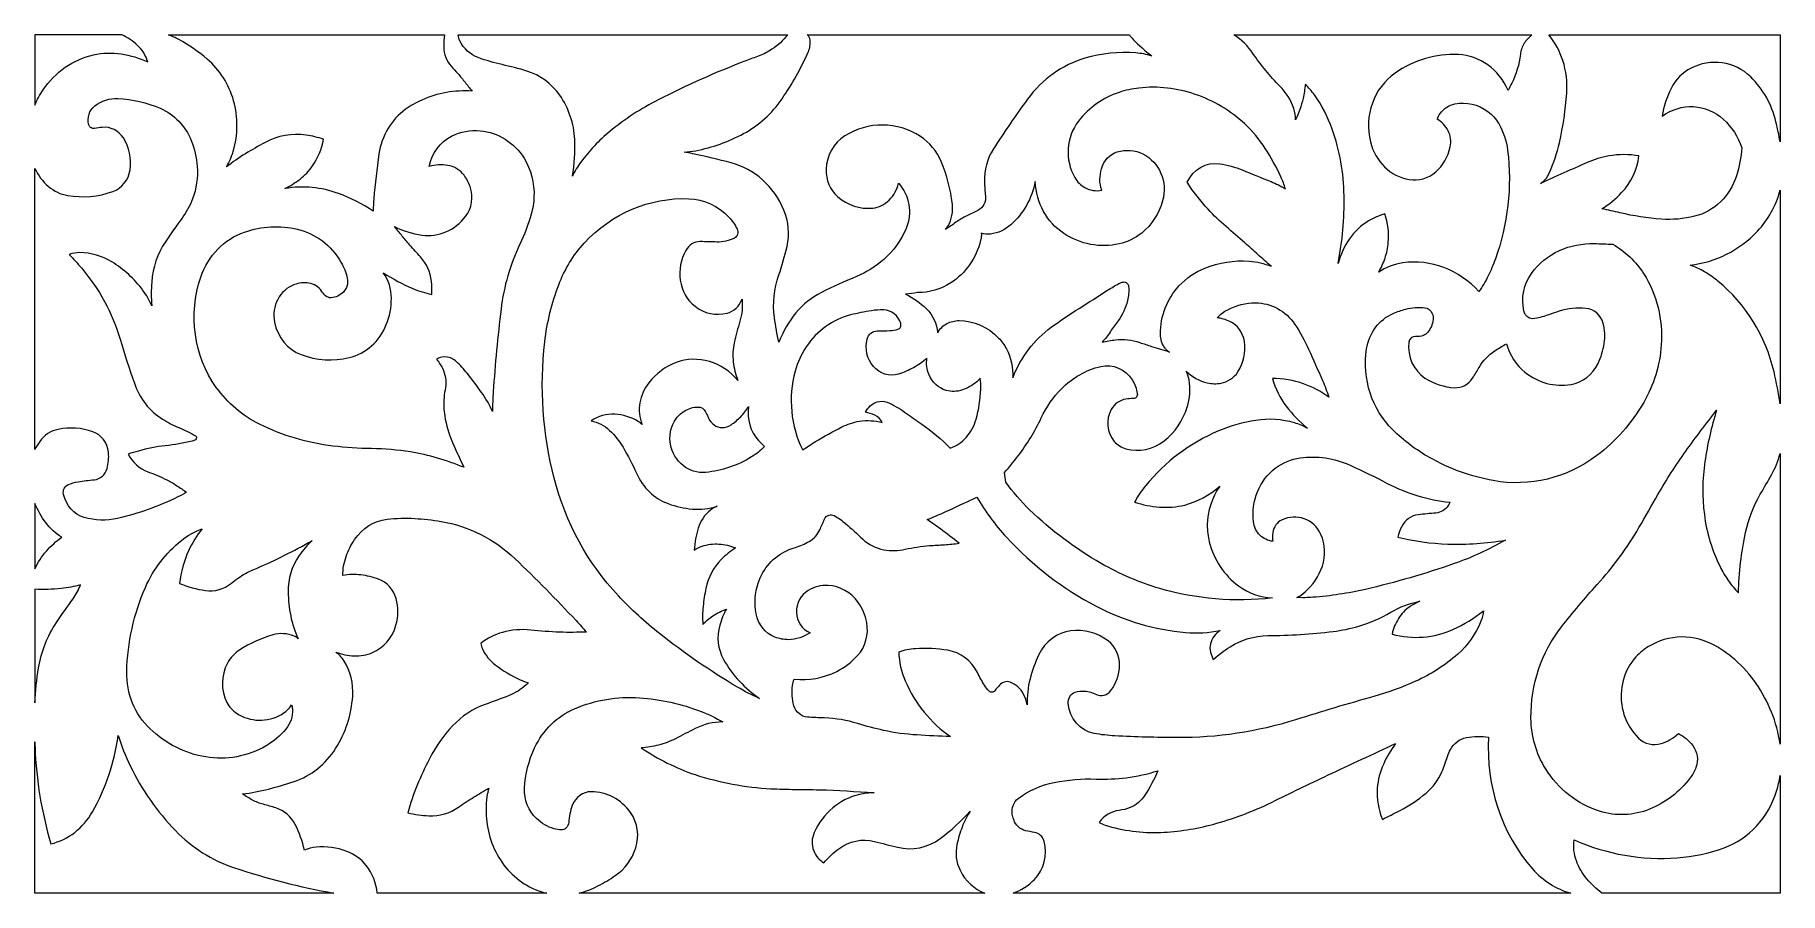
# Model space of a CAD drawing. Header units: millimetres. Extents: x -1200 to 1200, y -590 to 590.
import ezdxf

# ---------------------------------------------------------------- set-up
doc = ezdxf.new("R2010")
doc.units = ezdxf.units.MM
doc.header["$MEASUREMENT"] = 0
doc.layers.add('Layer 1', color=7, linetype='Continuous')

msp = doc.modelspace()

# ---------------------------------------------------------------- linework, layer by layer
at = {"layer": 'Layer 1', "color": 250, "lineweight": 20}
for points, knots in [([(-1200.0501, 493.3208), (-1200.0501, 493.3208), (-1200.0501, 589.9734), (-1200.0501, 589.9734), (-1200.0501, 589.9734), (-1080.3927, 589.9734), (-1080.3927, 589.9734), (-1072.5478, 586.4122), (-1065.2777, 581.5573), (-1058.8408, 575.5863), (-1052.317, 569.5377), (-1047.4606, 561.6755), (-1044.8035, 552.8567), (-1056.5288, 558.1985), (-1068.84, 561.8769), (-1081.4484, 563.7983), (-1094.0911, 565.7119), (-1106.9442, 565.3118), (-1119.4524, 562.6007), (-1147.3911, 556.3376), (-1172.1297, 539.1025), (-1188.868, 514.2369), (-1193.2621, 507.7053), (-1197.0053, 500.6881), (-1200.0501, 493.3208)], [0, 0, 0, 0, 0.125, 0.125, 0.125, 0.25, 0.25, 0.25, 0.375, 0.375, 0.375, 0.5, 0.5, 0.5, 0.625, 0.625, 0.625, 0.75, 0.75, 0.75, 0.875, 0.875, 0.875, 1, 1, 1, 1]), ([(-636.7628, 589.9734), (-636.7628, 589.9734), (-1016.329, 589.9734), (-1016.329, 589.9734), (-1011.442, 588.2573), (-1006.6919, 586.1371), (-1002.1181, 583.6103), (-988.3414, 576.0245), (-975.2803, 567.0121), (-963.1024, 556.7258), (-945.8308, 542.1268), (-933.1526, 522.1451), (-926.7952, 499.5141), (-920.4463, 476.9174), (-920.576, 452.7704), (-927.1732, 430.2461), (-929.3959, 422.6406), (-932.5214, 415.3628), (-936.442, 408.5877), (-928.1812, 415.1154), (-919.5594, 421.0981), (-910.6331, 426.4979), (-901.7079, 431.9148), (-892.6666, 437.1001), (-883.5323, 442.0708), (-866.0466, 451.5491), (-846.2782, 455.0827), (-826.8854, 452.1755), (-818.8166, 450.9727), (-810.8579, 449.0526), (-803.0851, 446.4389), (-805.5219, 433.1441), (-810.6988, 420.6112), (-818.238, 409.7472), (-823.114, 402.88), (-828.8977, 396.8143), (-835.402, 391.7422), (-841.8964, 386.6899), (-848.8373, 382.339), (-856.1269, 378.7592), (-831.425, 382.9575), (-806.1188, 380.5768), (-782.4579, 371.8447), (-765.8273, 365.6987), (-749.8426, 357.6497), (-734.8181, 347.8214), (-734.752, 353.4541), (-734.4756, 359.0644), (-733.9814, 364.6722), (-732.1782, 385.279), (-729.8149, 405.82), (-726.8876, 426.2795), (-723.3339, 451.1477), (-710.1896, 473.2891), (-690.7247, 487.2577), (-683.5855, 492.3745), (-676.0182, 496.7886), (-668.1244, 500.4288), (-646.2054, 510.1229), (-622.5201, 514.3185), (-598.8702, 512.7222), (-602.0972, 516.7374), (-605.3096, 520.7869), (-608.4951, 524.8456), (-611.705, 528.9334), (-615.0029, 532.9473), (-618.411, 536.8586), (-621.4081, 540.2343), (-624.4297, 543.5758), (-627.4708, 546.9041), (-633.9346, 554.0042), (-637.6595, 563.4851), (-637.8981, 573.4161), (-638.0387, 578.9528), (-637.6595, 584.5039), (-636.7628, 589.9734)], [0, 0, 0, 0, 0.04, 0.04, 0.04, 0.08, 0.08, 0.08, 0.12, 0.12, 0.12, 0.16, 0.16, 0.16, 0.2, 0.2, 0.2, 0.24, 0.24, 0.24, 0.28, 0.28, 0.28, 0.32, 0.32, 0.32, 0.36, 0.36, 0.36, 0.4, 0.4, 0.4, 0.44, 0.44, 0.44, 0.48, 0.48, 0.48, 0.52, 0.52, 0.52, 0.56, 0.56, 0.56, 0.6, 0.6, 0.6, 0.64, 0.64, 0.64, 0.68, 0.68, 0.68, 0.72, 0.72, 0.72, 0.76, 0.76, 0.76, 0.8, 0.8, 0.8, 0.84, 0.84, 0.84, 0.88, 0.88, 0.88, 0.92, 0.92, 0.92, 0.96, 0.96, 0.96, 1, 1, 1, 1]), ([(-164.8236, 589.9734), (-164.8236, 589.9734), (-617.7688, 589.9734), (-617.7688, 589.9734), (-617.567, 587.14), (-616.8232, 584.3657), (-615.5828, 581.852), (-610.2064, 570.9511), (-601.148, 562.6679), (-590.2681, 558.7131), (-579.5704, 554.8241), (-568.6537, 551.6248), (-557.6001, 549.1216), (-546.1635, 546.5422), (-534.8102, 543.5587), (-523.5535, 540.1883), (-505.5368, 534.7885), (-489.6635, 523.1677), (-478.359, 507.1487), (-465.9108, 489.4898), (-458.6958, 468.1894), (-457.6536, 446.0546), (-456.8535, 429.1827), (-457.9447, 412.2687), (-460.8868, 395.6719), (-457.6242, 402.5654), (-453.7256, 409.0773), (-449.2728, 415.1364), (-437.7127, 430.8831), (-424.3336, 445.0018), (-409.4792, 457.1582), (-388.7077, 474.1472), (-366.3521, 488.7685), (-342.7695, 500.775), (-303.541, 520.7369), (-263.4282, 538.6353), (-222.5751, 554.3925), (-216.4098, 556.6456), (-210.2578, 558.9381), (-204.1034, 561.2623), (-197.9552, 563.5864), (-192.0272, 566.5897), (-186.4256, 570.197), (-178.3385, 575.5823), (-171.0538, 582.239), (-164.8236, 589.9734)], [0, 0, 0, 0, 0.066666667, 0.066666667, 0.066666667, 0.133333333, 0.133333333, 0.133333333, 0.2, 0.2, 0.2, 0.266666667, 0.266666667, 0.266666667, 0.333333333, 0.333333333, 0.333333333, 0.4, 0.4, 0.4, 0.466666667, 0.466666667, 0.466666667, 0.533333333, 0.533333333, 0.533333333, 0.6, 0.6, 0.6, 0.666666667, 0.666666667, 0.666666667, 0.733333333, 0.733333333, 0.733333333, 0.8, 0.8, 0.8, 0.866666667, 0.866666667, 0.866666667, 0.933333333, 0.933333333, 0.933333333, 1, 1, 1, 1]), ([(-137.8194, 589.9734), (-135.5478, 588.4441), (-134.0517, 585.866), (-133.8071, 582.9904), (-133.3165, 577.2326), (-134.2915, 571.4262), (-136.6268, 566.2094), (-146.6969, 543.7232), (-158.7071, 522.2859), (-172.49, 502.1989), (-186.4037, 481.9356), (-204.5829, 465.4901), (-225.5391, 454.2049), (-246.3058, 443.0316), (-268.4546, 435.1234), (-291.313, 430.7422), (-296.6331, 429.7118), (-302.007, 429.038), (-307.4017, 428.7037), (-303.3894, 428.1298), (-299.3892, 427.4336), (-295.4147, 426.6006), (-277.6709, 422.9077), (-260.0163, 418.7319), (-242.4744, 414.0586), (-210.3679, 405.5516), (-183.6647, 381.6151), (-170.0605, 349.1966), (-163.4523, 333.4513), (-161.9366, 315.7806), (-165.7447, 299.0088), (-168.7614, 285.7429), (-172.5205, 272.6902), (-177.0015, 259.9061), (-183.584, 241.1483), (-185.6696, 220.9126), (-183.0347, 201.0572), (-181.5423, 189.7628), (-179.4541, 178.5698), (-176.7886, 167.5293), (-171.1529, 182.1823), (-163.2749, 195.7337), (-153.5143, 207.6244), (-143.7096, 219.5663), (-131.7116, 229.1787), (-118.2798, 235.8748), (-102.4725, 243.7344), (-86.4315, 251.0464), (-70.1862, 257.7753), (-56.6224, 263.4041), (-43.9638, 271.2637), (-32.6691, 281.0972), (-19.4747, 292.5719), (-8.9813, 307.2197), (-2.0195, 323.8665), (6.7539, 344.876), (2.6644, 369.5061), (-12.3576, 385.9279), (-14.5632, 377.1379), (-19.0074, 369.1704), (-25.1728, 362.9363), (-31.392, 356.6403), (-39.3887, 352.7592), (-47.8746, 351.8999), (-65.3407, 350.1139), (-82.7591, 355.8585), (-96.3083, 367.8518), (-106.6072, 376.9694), (-112.3628, 390.738), (-111.9016, 405.0633), (-111.2876, 424.0448), (-101.6785, 441.3799), (-86.4571, 450.9951), (-54.1831, 471.3821), (-14.08, 471.0597), (17.9299, 450.1804), (30.3413, 442.0801), (40.2146, 430.1303), (46.2576, 415.9182), (54.1527, 397.338), (59.3395, 377.5709), (61.6563, 357.301), (62.8405, 346.933), (60.8123, 336.4414), (55.891, 327.4409), (55.3808, 326.5223), (54.8329, 325.6484), (54.2237, 324.7877), (53.6206, 323.9481), (52.8792, 323.2058), (52.0487, 322.6255), (56.9773, 325.6879), (61.8228, 328.9096), (66.5789, 332.2879), (71.3326, 335.6702), (76.3224, 338.655), (81.5043, 341.22), (86.5907, 343.7627), (91.693, 346.2606), (96.8125, 348.7334), (103.9822, 352.2065), (108.2074, 360.295), (107.2288, 368.6835), (106.49, 374.9624), (106.0092, 381.2795), (105.7842, 387.619), (105.1994, 403.8341), (109.5127, 419.8255), (118.0892, 433.1769), (133.0855, 456.5541), (148.7815, 479.4193), (165.1174, 501.7291), (185.1206, 529.0373), (212.7755, 548.7203), (243.9535, 557.8405), (266.7116, 564.4998), (290.3541, 566.9872), (313.878, 565.1881), (321.3083, 564.6209), (328.675, 563.2575), (335.8679, 561.1136), (326.7972, 568.0255), (318.2085, 575.6205), (310.1531, 583.8511), (308.328, 585.7305), (306.6557, 587.7704), (305.1902, 589.9734), (305.1902, 589.9734), (-137.8194, 589.9734), (-137.8194, 589.9734)], [0, 0, 0, 0, 0.023255814, 0.023255814, 0.023255814, 0.046511628, 0.046511628, 0.046511628, 0.069767442, 0.069767442, 0.069767442, 0.093023256, 0.093023256, 0.093023256, 0.11627907, 0.11627907, 0.11627907, 0.139534884, 0.139534884, 0.139534884, 0.162790698, 0.162790698, 0.162790698, 0.186046512, 0.186046512, 0.186046512, 0.209302326, 0.209302326, 0.209302326, 0.23255814, 0.23255814, 0.23255814, 0.255813953, 0.255813953, 0.255813953, 0.279069767, 0.279069767, 0.279069767, 0.302325581, 0.302325581, 0.302325581, 0.325581395, 0.325581395, 0.325581395, 0.348837209, 0.348837209, 0.348837209, 0.372093023, 0.372093023, 0.372093023, 0.395348837, 0.395348837, 0.395348837, 0.418604651, 0.418604651, 0.418604651, 0.441860465, 0.441860465, 0.441860465, 0.465116279, 0.465116279, 0.465116279, 0.488372093, 0.488372093, 0.488372093, 0.511627907, 0.511627907, 0.511627907, 0.534883721, 0.534883721, 0.534883721, 0.558139535, 0.558139535, 0.558139535, 0.581395349, 0.581395349, 0.581395349, 0.604651163, 0.604651163, 0.604651163, 0.627906977, 0.627906977, 0.627906977, 0.651162791, 0.651162791, 0.651162791, 0.674418605, 0.674418605, 0.674418605, 0.697674419, 0.697674419, 0.697674419, 0.720930233, 0.720930233, 0.720930233, 0.744186047, 0.744186047, 0.744186047, 0.76744186, 0.76744186, 0.76744186, 0.790697674, 0.790697674, 0.790697674, 0.813953488, 0.813953488, 0.813953488, 0.837209302, 0.837209302, 0.837209302, 0.860465116, 0.860465116, 0.860465116, 0.88372093, 0.88372093, 0.88372093, 0.906976744, 0.906976744, 0.906976744, 0.930232558, 0.930232558, 0.930232558, 0.953488372, 0.953488372, 0.953488372, 0.976744186, 0.976744186, 0.976744186, 1, 1, 1, 1]), ([(858.7499, 589.9734), (858.7499, 589.9734), (448.9391, 589.9734), (448.9391, 589.9734), (459.1682, 583.451), (468.0518, 574.7506), (475.0428, 564.4011), (486.0231, 548.1425), (498.4456, 533.0881), (512.1538, 519.4393), (520.6006, 511.027), (527.0742, 500.5683), (531.0414, 488.9409), (532.7736, 483.8728), (533.6311, 478.4967), (533.5883, 473.0903), (537.964, 482.5199), (541.4382, 492.3956), (543.979, 502.5714), (545.4677, 508.9161), (546.4169, 515.3779), (546.8157, 521.8964), (551.5425, 517.6613), (555.8106, 512.8708), (559.5551, 507.625), (569.8099, 493.2656), (578.0524, 477.3518), (584.0123, 460.422), (594.3234, 431.1094), (599.8564, 400.0886), (600.3591, 368.7546), (600.8595, 337.5653), (598.1095, 306.3998), (592.1667, 275.8554), (595.4696, 287.9631), (600.747, 299.3549), (607.7539, 309.4833), (614.7854, 319.6499), (623.8011, 328.045), (634.144, 334.112), (641.2207, 338.2576), (648.7011, 341.5583), (656.4385, 343.9719), (660.5768, 331.2575), (662.1916, 317.7508), (661.1652, 304.3204), (660.4814, 297.1031), (658.9817, 290.0004), (656.6599, 283.1924), (654.3479, 276.3923), (651.4266, 269.8449), (647.9292, 263.6489), (657.9113, 270.5332), (669.2047, 274.9434), (680.9727, 276.5516), (719.6985, 281.8461), (758.4987, 267.151), (785.6264, 236.9593), (790.4731, 243.7607), (794.7595, 250.9871), (798.4502, 258.569), (802.1348, 266.1455), (805.4682, 273.9194), (808.4286, 281.8527), (825.6011, 329.4637), (831.38, 380.9163), (825.2329, 431.5542), (823.6586, 444.4964), (819.5006, 456.9108), (813.0306, 467.9499), (809.1552, 474.5446), (804.0993, 480.2299), (798.1419, 484.6598), (784.8668, 494.5303), (768.5041, 498.2836), (752.6526, 495.1106), (744.6475, 493.4972), (737.457, 488.8172), (732.4157, 481.9356), (730.6861, 479.5654), (729.3685, 476.9017), (728.489, 474.0406), (734.718, 470.3385), (739.8681, 464.8426), (743.3715, 458.1768), (746.924, 451.4083), (747.9882, 443.437), (746.3271, 435.8722), (743.385, 422.3524), (736.3278, 410.2841), (726.2907, 401.5692), (716.0909, 392.6963), (702.855, 388.8903), (689.9016, 391.1026), (664.1109, 395.4798), (643.1437, 415.8787), (636.4706, 443.0447), (627.6152, 479.056), (641.3601, 517.1389), (670.4562, 537.3509), (696.314, 555.3019), (726.7103, 564.2195), (757.4638, 562.9113), (787.0601, 561.6597), (813.5285, 542.5927), (825.9058, 513.6302), (827.567, 516.9572), (829.2367, 520.2763), (830.9066, 523.5994), (837.1368, 535.9387), (841.1871, 549.4072), (842.8556, 563.3377), (843.5076, 568.7559), (845.3316, 573.9373), (848.1684, 578.4698), (851.0003, 582.9772), (854.5834, 586.8741), (858.7499, 589.9734)], [0, 0, 0, 0, 0.025641026, 0.025641026, 0.025641026, 0.051282051, 0.051282051, 0.051282051, 0.076923077, 0.076923077, 0.076923077, 0.102564103, 0.102564103, 0.102564103, 0.128205128, 0.128205128, 0.128205128, 0.153846154, 0.153846154, 0.153846154, 0.179487179, 0.179487179, 0.179487179, 0.205128205, 0.205128205, 0.205128205, 0.230769231, 0.230769231, 0.230769231, 0.256410256, 0.256410256, 0.256410256, 0.282051282, 0.282051282, 0.282051282, 0.307692308, 0.307692308, 0.307692308, 0.333333333, 0.333333333, 0.333333333, 0.358974359, 0.358974359, 0.358974359, 0.384615385, 0.384615385, 0.384615385, 0.41025641, 0.41025641, 0.41025641, 0.435897436, 0.435897436, 0.435897436, 0.461538462, 0.461538462, 0.461538462, 0.487179487, 0.487179487, 0.487179487, 0.512820513, 0.512820513, 0.512820513, 0.538461538, 0.538461538, 0.538461538, 0.564102564, 0.564102564, 0.564102564, 0.58974359, 0.58974359, 0.58974359, 0.615384615, 0.615384615, 0.615384615, 0.641025641, 0.641025641, 0.641025641, 0.666666667, 0.666666667, 0.666666667, 0.692307692, 0.692307692, 0.692307692, 0.717948718, 0.717948718, 0.717948718, 0.743589744, 0.743589744, 0.743589744, 0.769230769, 0.769230769, 0.769230769, 0.794871795, 0.794871795, 0.794871795, 0.820512821, 0.820512821, 0.820512821, 0.846153846, 0.846153846, 0.846153846, 0.871794872, 0.871794872, 0.871794872, 0.897435897, 0.897435897, 0.897435897, 0.923076923, 0.923076923, 0.923076923, 0.948717949, 0.948717949, 0.948717949, 0.974358974, 0.974358974, 0.974358974, 1, 1, 1, 1]), ([(1199.95, 442.9092), (1199.95, 442.9092), (1199.95, 589.9734), (1199.95, 589.9734), (1199.95, 589.9734), (882.1184, 589.9734), (882.1184, 589.9734), (890.509, 579.5976), (896.9985, 567.6189), (901.2261, 554.6438), (905.7817, 540.2251), (907.5921, 524.9733), (906.5549, 509.7794), (904.9939, 486.8405), (901.5993, 464.0845), (896.4187, 441.7563), (893.0692, 427.3481), (888.4171, 413.3216), (882.5417, 399.8754), (879.9471, 393.944), (875.7695, 388.9692), (870.5424, 385.5962), (881.0614, 390.792), (891.6845, 395.7114), (902.4238, 400.3518), (913.1593, 404.9949), (923.8815, 409.6853), (934.5743, 414.406), (944.1954, 418.649), (954.2178, 421.7364), (964.4458, 423.6118), (978.1748, 425.965), (992.1594, 425.9544), (1005.8725, 423.5855), (1003.2902, 404.4316), (994.9168, 386.7043), (982.0673, 373.1595), (973.914, 364.5406), (964.8079, 357.0403), (954.9494, 350.797), (963.2238, 349.1085), (971.4712, 347.2923), (979.6978, 345.3551), (998.5169, 340.9081), (1017.6234, 337.993), (1036.8585, 336.6401), (1052.1166, 335.5728), (1067.4371, 336.8836), (1082.3502, 340.5304), (1109.2075, 347.1081), (1130.9723, 368.1703), (1139.857, 396.2273), (1143.8083, 408.7154), (1146.3234, 421.6825), (1147.3253, 434.8352), (1142.2168, 450.0277), (1133.469, 463.4884), (1121.9432, 473.8669), (1110.3232, 484.3243), (1095.8797, 490.4491), (1080.7489, 491.3217), (1065.4309, 492.0956), (1050.3012, 487.5025), (1037.6304, 478.2085), (1039.946, 491.5494), (1044.1909, 504.4297), (1050.1911, 516.3663), (1056.31, 528.5267), (1065.8847, 538.2813), (1077.5047, 544.2049), (1090.797, 550.9733), (1105.6098, 553.537), (1120.2073, 551.5932), (1134.855, 549.6468), (1148.5902, 542.8822), (1159.5312, 532.2261), (1176.4456, 515.7714), (1188.5025, 494.3342), (1194.2396, 470.5833), (1196.4513, 461.4341), (1198.3584, 452.2059), (1199.95, 442.9092)], [0, 0, 0, 0, 0.037037037, 0.037037037, 0.037037037, 0.074074074, 0.074074074, 0.074074074, 0.111111111, 0.111111111, 0.111111111, 0.148148148, 0.148148148, 0.148148148, 0.185185185, 0.185185185, 0.185185185, 0.222222222, 0.222222222, 0.222222222, 0.259259259, 0.259259259, 0.259259259, 0.296296296, 0.296296296, 0.296296296, 0.333333333, 0.333333333, 0.333333333, 0.37037037, 0.37037037, 0.37037037, 0.407407407, 0.407407407, 0.407407407, 0.444444444, 0.444444444, 0.444444444, 0.481481481, 0.481481481, 0.481481481, 0.518518519, 0.518518519, 0.518518519, 0.555555556, 0.555555556, 0.555555556, 0.592592593, 0.592592593, 0.592592593, 0.62962963, 0.62962963, 0.62962963, 0.666666667, 0.666666667, 0.666666667, 0.703703704, 0.703703704, 0.703703704, 0.740740741, 0.740740741, 0.740740741, 0.777777778, 0.777777778, 0.777777778, 0.814814815, 0.814814815, 0.814814815, 0.851851852, 0.851851852, 0.851851852, 0.888888889, 0.888888889, 0.888888889, 0.925925926, 0.925925926, 0.925925926, 0.962962963, 0.962962963, 0.962962963, 1, 1, 1, 1]), ([(13.8979, 235.5603), (29.9377, 235.5498), (45.6802, 240.1981), (59.463, 249.0223), (79.7831, 262.0289), (94.5323, 283.0661), (100.5558, 307.6684), (100.9289, 309.2385), (101.2213, 310.8204), (101.439, 312.4102), (101.6592, 314.029), (101.6641, 315.6688), (101.4537, 317.277), (105.586, 316.057), (109.8846, 315.6924), (114.1417, 316.1965), (124.3965, 317.3955), (134.0837, 321.8213), (142.0057, 328.932), (150.4575, 336.523), (157.7226, 345.5183), (163.5185, 355.5848), (169.3181, 365.6711), (173.4223, 376.7786), (175.6193, 388.3981), (176.9124, 359.0131), (191.6395, 332.234), (214.9713, 316.8927), (237.7429, 301.908), (264.9366, 296.8123), (291.0832, 302.6451), (302.2739, 305.1429), (312.8223, 310.2427), (321.9958, 317.5862), (335.8239, 328.6754), (345.9429, 344.2641), (350.852, 362.0559), (357.9287, 387.7585), (346.36, 415.1298), (323.6827, 426.2308), (312.5825, 431.6516), (300.0659, 432.6782), (288.3284, 429.1433), (277.8619, 425.9741), (269.6598, 417.1934), (266.6933, 405.9319), (265.4173, 401.1164), (264.7079, 396.1325), (264.5684, 391.1249), (264.4326, 386.0686), (265.3562, 381.0479), (267.2939, 376.4351), (259.2814, 374.8006), (250.9899, 376.0758), (243.7272, 380.0582), (238.1184, 383.2076), (233.3868, 387.9282), (230.0459, 393.7058), (215.9965, 418.0304), (218.0406, 449.3408), (235.0664, 471.3439), (249.6211, 490.1517), (269.0151, 503.9177), (290.808, 510.931), (299.7612, 513.8013), (308.9445, 515.7925), (318.2366, 516.8625), (344.3355, 519.8854), (370.7537, 516.9282), (395.7186, 508.1844), (420.7202, 499.7827), (443.8721, 485.9851), (463.7604, 467.6485), (474.3406, 457.5806), (483.8004, 446.2296), (491.967, 433.8231), (500.1154, 421.4351), (507.3108, 408.3587), (513.4786, 394.7178), (515.8897, 389.3825), (517.9913, 383.8919), (519.7554, 378.2815), (513.4028, 382.1626), (506.7738, 385.4843), (499.9197, 388.2165), (486.7131, 393.4609), (473.5394, 398.8015), (460.3915, 404.2263), (450.3935, 408.3535), (439.9895, 411.2264), (429.3823, 412.7794), (410.8703, 415.501), (392.8096, 405.2765), (384.4276, 387.315), (393.1069, 374.0952), (402.7721, 361.6742), (413.3597, 350.1718), (421.1618, 341.7662), (429.3884, 333.8132), (437.9832, 326.367), (446.5927, 318.9181), (455.1803, 311.4508), (463.7604, 303.9887), (469.8329, 298.6429), (475.9003, 293.2774), (481.9435, 287.896), (487.9889, 282.5133), (494.0687, 277.1661), (500.1582, 271.8546), (490.4991, 275.7369), (480.3715, 278.0979), (470.08, 278.8639), (449.1972, 280.3984), (428.2458, 277.1043), (408.6402, 269.1974), (395.3503, 263.845), (383.2802, 255.5117), (373.2198, 244.7451), (356.8877, 227.1376), (347.7363, 203.2853), (347.7668, 178.4144), (347.7827, 171.4275), (350.014, 164.655), (354.112, 159.2395), (354.9671, 158.1076), (355.9139, 157.0746), (356.9403, 156.1349), (357.9801, 155.1952), (359.1569, 154.4398), (360.4157, 153.9068), (356.2981, 155.2281), (352.1804, 156.5152), (348.0507, 157.7734), (343.9122, 159.0421), (339.7885, 160.3331), (335.6721, 161.6531), (330.2236, 163.4219), (324.7874, 165.2183), (319.3572, 167.0161), (308.5836, 170.597), (297.2609, 171.8447), (286.0408, 170.6971), (279.8669, 170.0496), (273.7456, 168.9717), (267.7049, 167.4648), (271.688, 172.0789), (275.4202, 176.9233), (278.8993, 181.973), (282.3734, 187.0254), (285.9308, 192.0185), (289.559, 196.9406), (295.5886, 205.1015), (299.9399, 214.5126), (302.3558, 224.6054), (303.8691, 230.8975), (304.455, 237.3962), (304.099, 243.8778), (303.9902, 245.7953), (303.1326, 247.5786), (301.7344, 248.7722), (300.3387, 249.9738), (298.5429, 250.4765), (296.7777, 250.158), (294.6234, 249.7751), (292.5328, 249.0486), (290.5805, 248.0063), (285.2909, 245.1754), (280.0956, 242.1117), (275.019, 238.8333), (262.057, 230.4474), (249.0473, 222.1576), (235.985, 213.9677), (222.9178, 205.7726), (210.1051, 197.1183), (197.5553, 188.0256), (174.2357, 171.1195), (156.0173, 147.2752), (145.1251, 119.384), (144.9808, 119.0076), (144.8254, 118.6246), (144.6835, 118.2443), (145.3808, 132.1931), (142.3776, 146.0618), (136.0299, 158.2406), (133.1075, 163.7325), (129.4854, 168.7585), (125.2723, 173.1594), (110.6821, 188.4033), (91.2062, 196.988), (70.8666, 197.1288), (65.0852, 197.163), (59.3541, 195.7851), (54.1344, 193.0938), (48.8411, 190.3787), (44.4948, 185.9397), (41.685, 180.4148), (40.1754, 193.0082), (34.6205, 204.6329), (25.9705, 213.2676), (17.5139, 221.7154), (7.8132, 228.5747), (-2.7377, 233.5823), (-2.7377, 233.5823), (5.5857, 234.5759), (5.5857, 234.5759), (5.5857, 234.5759), (9.7411, 235.0641), (9.7411, 235.0641), (9.7411, 235.0641), (13.8979, 235.5603), (13.8979, 235.5603)], [0, 0, 0, 0, 0.014285714, 0.014285714, 0.014285714, 0.028571429, 0.028571429, 0.028571429, 0.042857143, 0.042857143, 0.042857143, 0.057142857, 0.057142857, 0.057142857, 0.071428571, 0.071428571, 0.071428571, 0.085714286, 0.085714286, 0.085714286, 0.1, 0.1, 0.1, 0.114285714, 0.114285714, 0.114285714, 0.128571429, 0.128571429, 0.128571429, 0.142857143, 0.142857143, 0.142857143, 0.157142857, 0.157142857, 0.157142857, 0.171428571, 0.171428571, 0.171428571, 0.185714286, 0.185714286, 0.185714286, 0.2, 0.2, 0.2, 0.214285714, 0.214285714, 0.214285714, 0.228571429, 0.228571429, 0.228571429, 0.242857143, 0.242857143, 0.242857143, 0.257142857, 0.257142857, 0.257142857, 0.271428571, 0.271428571, 0.271428571, 0.285714286, 0.285714286, 0.285714286, 0.3, 0.3, 0.3, 0.314285714, 0.314285714, 0.314285714, 0.328571429, 0.328571429, 0.328571429, 0.342857143, 0.342857143, 0.342857143, 0.357142857, 0.357142857, 0.357142857, 0.371428571, 0.371428571, 0.371428571, 0.385714286, 0.385714286, 0.385714286, 0.4, 0.4, 0.4, 0.414285714, 0.414285714, 0.414285714, 0.428571429, 0.428571429, 0.428571429, 0.442857143, 0.442857143, 0.442857143, 0.457142857, 0.457142857, 0.457142857, 0.471428571, 0.471428571, 0.471428571, 0.485714286, 0.485714286, 0.485714286, 0.5, 0.5, 0.5, 0.514285714, 0.514285714, 0.514285714, 0.528571429, 0.528571429, 0.528571429, 0.542857143, 0.542857143, 0.542857143, 0.557142857, 0.557142857, 0.557142857, 0.571428571, 0.571428571, 0.571428571, 0.585714286, 0.585714286, 0.585714286, 0.6, 0.6, 0.6, 0.614285714, 0.614285714, 0.614285714, 0.628571429, 0.628571429, 0.628571429, 0.642857143, 0.642857143, 0.642857143, 0.657142857, 0.657142857, 0.657142857, 0.671428571, 0.671428571, 0.671428571, 0.685714286, 0.685714286, 0.685714286, 0.7, 0.7, 0.7, 0.714285714, 0.714285714, 0.714285714, 0.728571429, 0.728571429, 0.728571429, 0.742857143, 0.742857143, 0.742857143, 0.757142857, 0.757142857, 0.757142857, 0.771428571, 0.771428571, 0.771428571, 0.785714286, 0.785714286, 0.785714286, 0.8, 0.8, 0.8, 0.814285714, 0.814285714, 0.814285714, 0.828571429, 0.828571429, 0.828571429, 0.842857143, 0.842857143, 0.842857143, 0.857142857, 0.857142857, 0.857142857, 0.871428571, 0.871428571, 0.871428571, 0.885714286, 0.885714286, 0.885714286, 0.9, 0.9, 0.9, 0.914285714, 0.914285714, 0.914285714, 0.928571429, 0.928571429, 0.928571429, 0.942857143, 0.942857143, 0.942857143, 0.957142857, 0.957142857, 0.957142857, 0.971428571, 0.971428571, 0.971428571, 0.985714286, 0.985714286, 0.985714286, 1, 1, 1, 1]), ([(-1200.0501, 19.715), (-1200.0501, 19.715), (-1200.0501, 406.511), (-1200.0501, 406.511), (-1195.6903, 396.9248), (-1189.4184, 388.4994), (-1181.6995, 381.8125), (-1173.9218, 375.1006), (-1164.6431, 370.7208), (-1154.7847, 369.1218), (-1134.0817, 365.7685), (-1112.9408, 367.6175), (-1093.0134, 374.5255), (-1080.4038, 378.8935), (-1071.1557, 390.5301), (-1069.1067, 404.6172), (-1066.8779, 419.9085), (-1070.2149, 435.5235), (-1078.4318, 448.2274), (-1084.985, 458.3584), (-1096.0533, 463.9464), (-1107.4813, 462.8712), (-1110.9884, 462.5224), (-1114.4932, 462.0144), (-1117.96, 461.363), (-1119.954, 460.9918), (-1121.9871, 461.5314), (-1123.5785, 462.8712), (-1124.6661, 463.7963), (-1125.4588, 465.0493), (-1125.86, 466.4745), (-1128.5574, 476.0515), (-1125.3047, 486.4234), (-1117.7692, 492.2917), (-1108.5345, 499.4813), (-1097.3072, 503.0991), (-1085.9281, 502.5464), (-1065.986, 501.5949), (-1046.3278, 497.0624), (-1027.7729, 489.1344), (-1008.6345, 480.9617), (-993.2725, 464.9531), (-985.0507, 444.6411), (-980.4817, 433.3902), (-977.7171, 421.4035), (-976.8265, 409.1734), (-975.7219, 393.9189), (-977.9177, 378.5934), (-983.2304, 364.4076), (-986.9224, 354.9294), (-991.7984, 346.0486), (-997.735, 338.0062), (-1005.5665, 327.3922), (-1013.1864, 316.5953), (-1020.5788, 305.6285), (-1031.5357, 289.3739), (-1038.0791, 270.1779), (-1039.47, 250.158), (-1040.2285, 239.3032), (-1040.1966, 228.3983), (-1039.3697, 217.5514), (-1042.5429, 225.0858), (-1046.5786, 232.1596), (-1051.3971, 238.6149), (-1063.2324, 254.4905), (-1077.7676, 267.7919), (-1094.2196, 277.8361), (-1107.6452, 286.0272), (-1122.7687, 290.4307), (-1138.1993, 290.6334), (-1143.2014, 290.6939), (-1148.1679, 289.8464), (-1152.8972, 288.1079), (-1147.0009, 281.9829), (-1141.2685, 275.6566), (-1135.7221, 269.154), (-1111.8435, 241.168), (-1093.8416, 207.9613), (-1082.9519, 171.8197), (-1076.7791, 151.3879), (-1070.2285, 131.1127), (-1063.2728, 110.9731), (-1056.1018, 90.2372), (-1042.4817, 72.8258), (-1024.6866, 61.7222), (-1017.4006, 57.1726), (-1009.7954, 53.256), (-1001.9309, 50.0159), (-994.0701, 46.781), (-986.4416, 42.9315), (-979.0872, 38.5267), (-978.2052, 38.0055), (-977.6632, 36.9935), (-977.6718, 35.9038), (-977.6816, 34.8181), (-978.2651, 33.8244), (-979.1593, 33.3256), (-980.6004, 32.5241), (-982.1222, 31.9135), (-983.6916, 31.5147), (-995.894, 28.4233), (-1008.2749, 26.2808), (-1020.7634, 25.0923), (-1033.2618, 23.8974), (-1045.6219, 21.4798), (-1057.7092, 17.8475), (-1062.3517, 16.4538), (-1067.0039, 15.0416), (-1071.6487, 13.6203), (-1065.8331, 2.064), (-1056.1422, -6.6681), (-1044.5454, -10.8058), (-1035.7671, -13.938), (-1027.1515, -17.594), (-1018.7413, -21.7343), (-1013.9412, -24.1046), (-1009.2926, -26.8037), (-1004.8118, -29.8241), (-1000.3394, -32.8313), (-995.8988, -35.8872), (-991.4816, -38.9826), (-995.4279, -41.2554), (-999.4452, -43.394), (-1003.5297, -45.3812), (-1030.1008, -58.3378), (-1057.9038, -68.2201), (-1086.4248, -74.8781), (-1101.5935, -78.4248), (-1117.3435, -77.9497), (-1132.3006, -73.5054), (-1146.3991, -69.3256), (-1157.2875, -57.2297), (-1160.7079, -41.924), (-1161.9605, -36.3373), (-1159.2265, -30.6072), (-1154.2856, -28.4251), (-1149.9196, -26.5037), (-1145.3519, -25.1692), (-1140.6801, -24.4414), (-1133.2352, -23.2767), (-1125.7585, -22.3621), (-1118.2524, -21.6895), (-1110.0404, -20.9552), (-1103.0848, -14.8645), (-1100.7703, -6.3509), (-1098.7837, 0.9216), (-1098.1574, 8.5337), (-1098.9183, 16.0616), (-1100.2516, 29.2208), (-1108.6153, 40.3033), (-1120.3222, 44.3686), (-1135.7429, 49.7369), (-1152.1583, 50.8503), (-1168.0831, 47.6141), (-1178.1459, 45.5663), (-1187.1493, 39.6467), (-1193.4431, 30.9633), (-1195.9851, 27.4547), (-1198.1993, 23.6829), (-1200.0501, 19.7071)], [0, 0, 0, 0, 0.018867925, 0.018867925, 0.018867925, 0.037735849, 0.037735849, 0.037735849, 0.056603774, 0.056603774, 0.056603774, 0.075471698, 0.075471698, 0.075471698, 0.094339623, 0.094339623, 0.094339623, 0.113207547, 0.113207547, 0.113207547, 0.132075472, 0.132075472, 0.132075472, 0.150943396, 0.150943396, 0.150943396, 0.169811321, 0.169811321, 0.169811321, 0.188679245, 0.188679245, 0.188679245, 0.20754717, 0.20754717, 0.20754717, 0.226415094, 0.226415094, 0.226415094, 0.245283019, 0.245283019, 0.245283019, 0.264150943, 0.264150943, 0.264150943, 0.283018868, 0.283018868, 0.283018868, 0.301886792, 0.301886792, 0.301886792, 0.320754717, 0.320754717, 0.320754717, 0.339622642, 0.339622642, 0.339622642, 0.358490566, 0.358490566, 0.358490566, 0.377358491, 0.377358491, 0.377358491, 0.396226415, 0.396226415, 0.396226415, 0.41509434, 0.41509434, 0.41509434, 0.433962264, 0.433962264, 0.433962264, 0.452830189, 0.452830189, 0.452830189, 0.471698113, 0.471698113, 0.471698113, 0.490566038, 0.490566038, 0.490566038, 0.509433962, 0.509433962, 0.509433962, 0.528301887, 0.528301887, 0.528301887, 0.547169811, 0.547169811, 0.547169811, 0.566037736, 0.566037736, 0.566037736, 0.58490566, 0.58490566, 0.58490566, 0.603773585, 0.603773585, 0.603773585, 0.622641509, 0.622641509, 0.622641509, 0.641509434, 0.641509434, 0.641509434, 0.660377358, 0.660377358, 0.660377358, 0.679245283, 0.679245283, 0.679245283, 0.698113208, 0.698113208, 0.698113208, 0.716981132, 0.716981132, 0.716981132, 0.735849057, 0.735849057, 0.735849057, 0.754716981, 0.754716981, 0.754716981, 0.773584906, 0.773584906, 0.773584906, 0.79245283, 0.79245283, 0.79245283, 0.811320755, 0.811320755, 0.811320755, 0.830188679, 0.830188679, 0.830188679, 0.849056604, 0.849056604, 0.849056604, 0.867924528, 0.867924528, 0.867924528, 0.886792453, 0.886792453, 0.886792453, 0.905660377, 0.905660377, 0.905660377, 0.924528302, 0.924528302, 0.924528302, 0.943396226, 0.943396226, 0.943396226, 0.962264151, 0.962264151, 0.962264151, 0.981132075, 0.981132075, 0.981132075, 1, 1, 1, 1]), ([(-610.1306, -4.5532), (-615.5632, 6.7597), (-620.7683, 18.1962), (-625.7496, 29.7446), (-630.7504, 41.3378), (-634.3701, 53.5613), (-636.5158, 66.1284), (-637.9299, 74.3985), (-638.2246, 82.8607), (-637.377, 91.2282), (-636.9121, 95.8278), (-636.2968, 100.392), (-635.5322, 104.9389), (-633.9652, 114.1197), (-635.4503, 123.5914), (-639.722, 131.7089), (-642.0792, 136.19), (-644.8231, 140.4238), (-647.9242, 144.3456), (-643.2426, 147.1304), (-637.7867, 148.0372), (-632.54, 146.8922), (-627.3521, 145.7775), (-622.5617, 143.1375), (-618.6851, 139.2788), (-613.4201, 134.033), (-608.4437, 128.4371), (-603.8087, 122.532), (-597.6592, 114.6778), (-591.6957, 106.6735), (-585.9229, 98.5086), (-580.1367, 90.3228), (-575.0906, 81.5618), (-570.8544, 72.352), (-570.7125, 81.3604), (-570.3382, 90.3636), (-569.7229, 99.3444), (-567.154, 137.3534), (-563.5746, 175.2848), (-559.0044, 213.0781), (-555.2318, 244.1871), (-546.4546, 274.3577), (-533.0646, 302.2292), (-526.6937, 315.495), (-521.4604, 329.3689), (-517.4492, 343.6574), (-515.2864, 351.326), (-514.0362, 359.2592), (-513.7097, 367.2582), (-512.9635, 386.0897), (-517.7184, 404.6804), (-527.3285, 420.4428), (-541.1089, 442.0998), (-563.1905, 455.9526), (-587.4973, 458.1979), (-601.011, 459.4415), (-614.5858, 456.9108), (-626.9203, 450.8371), (-642.8022, 443.0145), (-654.2314, 427.4968), (-657.6616, 409.0694), (-649.3224, 411.333), (-640.6517, 411.8345), (-632.1351, 410.5553), (-623.3886, 409.2484), (-615.4287, 404.3763), (-609.8969, 396.963), (-606.3837, 392.2515), (-603.564, 386.9662), (-601.5639, 381.3163), (-596.6365, 367.4728), (-599.0133, 351.8341), (-607.7721, 340.3896), (-622.3635, 321.3304), (-645.0457, 311.6732), (-667.7965, 314.7923), (-680.9335, 316.5953), (-693.729, 320.5448), (-705.7527, 326.4946), (-702.2248, 322.2872), (-698.7359, 318.0403), (-695.2838, 313.7749), (-691.8097, 309.4807), (-688.2597, 305.2522), (-684.6559, 301.0921), (-679.7566, 295.5699), (-674.8218, 290.0951), (-669.8332, 284.6782), (-661.4696, 275.5895), (-656.1288, 263.7713), (-654.6437, 251.0793), (-653.9477, 245.086), (-653.8314, 239.0294), (-654.3024, 233.0216), (-663.2067, 235.0036), (-671.9422, 237.7292), (-680.4465, 241.1891), (-694.5083, 247.1429), (-708.0598, 254.4352), (-720.9252, 262.9738), (-713.6406, 252.9625), (-709.7089, 240.6035), (-709.7578, 227.8877), (-709.8116, 215.4049), (-712.2044, 203.0563), (-716.7917, 191.5869), (-726.0104, 168.5282), (-744.9972, 151.6511), (-767.7821, 146.2355), (-789.728, 141.0147), (-812.6047, 142.4545), (-833.8362, 150.3719), (-852.4424, 157.3009), (-866.3476, 174.1912), (-870.5287, 194.8915), (-875.0048, 217.0842), (-863.2379, 239.3742), (-843.2322, 246.6429), (-836.7598, 248.9723), (-829.8886, 249.6711), (-823.1286, 248.6551), (-816.1901, 247.6101), (-809.9293, 243.6383), (-805.7311, 237.6107), (-804.1371, 235.3261), (-802.3315, 233.2204), (-800.3376, 231.3344), (-798.2726, 229.3841), (-795.5692, 228.3825), (-792.8253, 228.5536), (-786.4703, 228.9537), (-780.4579, 231.7608), (-775.8412, 236.4671), (-771.0373, 241.3694), (-769.036, 248.6445), (-770.5957, 255.5617), (-772.3303, 263.3199), (-775.2124, 270.7135), (-779.1245, 277.4873), (-792.5219, 300.6605), (-814.0726, 316.9875), (-838.8786, 322.7176), (-863.1033, 328.3108), (-888.2555, 326.9882), (-911.8502, 318.8812), (-939.7291, 309.2898), (-961.9159, 286.4128), (-971.9909, 256.8541), (-989.4044, 205.7397), (-981.4041, 148.6386), (-950.6995, 105.3666), (-934.9667, 83.5491), (-914.5647, 66.1612), (-891.2256, 54.6747), (-859.2696, 38.9478), (-825.1923, 28.8221), (-790.2711, 24.6646), (-772.5615, 22.5629), (-754.77, 21.364), (-736.954, 21.1008), (-719.1233, 20.8244), (-701.3367, 19.2859), (-683.7017, 16.4814), (-671.1239, 14.477), (-658.6744, 11.6475), (-646.4147, 7.9928), (-634.1658, 4.3473), (-622.0687, 0.1609), (-610.1306, -4.5532)], [0, 0, 0, 0, 0.017857143, 0.017857143, 0.017857143, 0.035714286, 0.035714286, 0.035714286, 0.053571429, 0.053571429, 0.053571429, 0.071428571, 0.071428571, 0.071428571, 0.089285714, 0.089285714, 0.089285714, 0.107142857, 0.107142857, 0.107142857, 0.125, 0.125, 0.125, 0.142857143, 0.142857143, 0.142857143, 0.160714286, 0.160714286, 0.160714286, 0.178571429, 0.178571429, 0.178571429, 0.196428571, 0.196428571, 0.196428571, 0.214285714, 0.214285714, 0.214285714, 0.232142857, 0.232142857, 0.232142857, 0.25, 0.25, 0.25, 0.267857143, 0.267857143, 0.267857143, 0.285714286, 0.285714286, 0.285714286, 0.303571429, 0.303571429, 0.303571429, 0.321428571, 0.321428571, 0.321428571, 0.339285714, 0.339285714, 0.339285714, 0.357142857, 0.357142857, 0.357142857, 0.375, 0.375, 0.375, 0.392857143, 0.392857143, 0.392857143, 0.410714286, 0.410714286, 0.410714286, 0.428571429, 0.428571429, 0.428571429, 0.446428571, 0.446428571, 0.446428571, 0.464285714, 0.464285714, 0.464285714, 0.482142857, 0.482142857, 0.482142857, 0.5, 0.5, 0.5, 0.517857143, 0.517857143, 0.517857143, 0.535714286, 0.535714286, 0.535714286, 0.553571429, 0.553571429, 0.553571429, 0.571428571, 0.571428571, 0.571428571, 0.589285714, 0.589285714, 0.589285714, 0.607142857, 0.607142857, 0.607142857, 0.625, 0.625, 0.625, 0.642857143, 0.642857143, 0.642857143, 0.660714286, 0.660714286, 0.660714286, 0.678571429, 0.678571429, 0.678571429, 0.696428571, 0.696428571, 0.696428571, 0.714285714, 0.714285714, 0.714285714, 0.732142857, 0.732142857, 0.732142857, 0.75, 0.75, 0.75, 0.767857143, 0.767857143, 0.767857143, 0.785714286, 0.785714286, 0.785714286, 0.803571429, 0.803571429, 0.803571429, 0.821428571, 0.821428571, 0.821428571, 0.839285714, 0.839285714, 0.839285714, 0.857142857, 0.857142857, 0.857142857, 0.875, 0.875, 0.875, 0.892857143, 0.892857143, 0.892857143, 0.910714286, 0.910714286, 0.910714286, 0.928571429, 0.928571429, 0.928571429, 0.946428571, 0.946428571, 0.946428571, 0.964285714, 0.964285714, 0.964285714, 0.982142857, 0.982142857, 0.982142857, 1, 1, 1, 1]), ([(-203.4367, -322.339), (-223.725, -309.0179), (-240.7288, -290.601), (-253.0032, -268.6847), (-260.9241, -254.5528), (-262.852, -237.4362), (-258.3087, -221.6646), (-256.0688, -213.9183), (-253.0032, -206.4773), (-249.1682, -199.4863), (-255.6847, -201.9066), (-261.9247, -205.0849), (-267.7952, -208.9738), (-272.7337, -212.3008), (-277.3369, -216.1898), (-281.5071, -220.5696), (-282.1102, -212.264), (-281.9805, -203.9175), (-281.1463, -195.6395), (-280.3193, -187.376), (-279.0361, -179.1572), (-277.3027, -171.0595), (-274.0585, -155.8827), (-266.687, -142.072), (-256.13, -131.4172), (-250.0796, -125.2949), (-243.4787, -119.8491), (-236.4338, -115.1376), (-243.8261, -112.4173), (-251.5096, -110.7222), (-259.3008, -110.0984), (-267.1383, -109.4785), (-275.0103, -110.4656), (-282.4967, -113.028), (-286.2597, -114.3492), (-289.8793, -116.1128), (-293.2776, -118.3093), (-292.7234, -108.0322), (-290.9155, -97.8893), (-287.9025, -88.1413), (-284.8235, -78.1879), (-278.9052, -69.523), (-270.9917, -63.3836), (-268.2075, -61.22), (-265.1517, -59.4762), (-261.9198, -58.2102), (-272.9355, -61.6254), (-284.448, -62.9046), (-295.8808, -61.9464), (-307.272, -61.0068), (-318.5006, -58.5115), (-329.3121, -54.5186), (-348.4284, -47.4672), (-364.1221, -32.4273), (-372.8392, -12.8088), (-378.3036, -0.4918), (-384.4629, 11.454), (-391.2767, 22.9814), (-396.3668, 31.5753), (-402.5468, 39.3874), (-409.6333, 46.1664), (-416.8397, 53.0547), (-425.7269, 57.5542), (-435.2442, 59.148), (-425.5459, 65.7809), (-414.179, 69.025), (-402.7034, 68.4486), (-391.3427, 67.8695), (-380.2633, 64.4175), (-370.356, 58.382), (-368.3986, 57.1897), (-366.5552, 55.7842), (-364.8585, 54.1838), (-368.8978, 63.5555), (-370.0488, 74.0721), (-368.1455, 84.1952), (-366.2579, 94.2288), (-362.0779, 103.5952), (-355.9761, 111.4442), (-346.01, 124.2639), (-332.9673, 133.9198), (-318.2841, 139.3657), (-303.5447, 144.8365), (-287.6101, 145.4287), (-272.549, 141.0739), (-257.4768, 136.4861), (-243.8824, 127.4554), (-233.3205, 115.0147), (-236.4974, 123.1373), (-238.6345, 131.6983), (-239.6559, 140.4396), (-240.6823, 149.2098), (-240.2138, 158.1235), (-238.2589, 166.7134), (-236.0044, 176.6443), (-233.4318, 186.4963), (-230.5558, 196.2273), (-227.6408, 206.0727), (-226.6242, 216.4406), (-227.5625, 226.7296), (-231.0489, 216.9894), (-238.7972, 209.7379), (-248.2349, 207.3466), (-263.4538, 203.4906), (-279.4948, 206.9426), (-292.1681, 216.7907), (-303.1104, 225.3122), (-310.4208, 238.2003), (-312.4564, 252.5572), (-314.4699, 266.7891), (-311.8043, 281.3328), (-304.9319, 293.6748), (-300.7348, 301.2027), (-293.1382, 305.7865), (-284.9776, 305.7168), (-277.3516, 305.6443), (-269.7293, 305.4667), (-262.1033, 305.1771), (-253.8241, 304.8587), (-245.6011, 306.7393), (-238.1574, 310.6507), (-236.0888, 311.7324), (-234.5291, 313.6736), (-233.827, 316.0386), (-233.1223, 318.3851), (-233.3315, 320.937), (-234.4227, 323.1176), (-237.3941, 329.057), (-241.1643, 334.4831), (-245.6158, 339.2302), (-260.3442, 354.8939), (-280.005, 364.0089), (-300.6993, 364.7485), (-354.4703, 366.6634), (-406.5531, 344.6181), (-444.6733, 303.7782), (-459.6463, 287.1748), (-471.5428, 267.651), (-479.7181, 246.2533), (-489.2952, 221.1574), (-495.7334, 194.8125), (-498.8638, 167.9018), (-506.1473, 105.1627), (-501.8119, 41.5168), (-486.0779, -19.401), (-470.2315, -80.7674), (-439.7532, -136.5775), (-397.6304, -181.3155), (-379.9588, -200.0984), (-361.0418, -217.4506), (-341.0117, -233.2564), (-306.8671, -260.2133), (-271.1373, -284.7656), (-234.0496, -306.7596), (-224.1495, -312.6292), (-213.9338, -317.829), (-203.4367, -322.339)], [0, 0, 0, 0, 0.019230769, 0.019230769, 0.019230769, 0.038461538, 0.038461538, 0.038461538, 0.057692308, 0.057692308, 0.057692308, 0.076923077, 0.076923077, 0.076923077, 0.096153846, 0.096153846, 0.096153846, 0.115384615, 0.115384615, 0.115384615, 0.134615385, 0.134615385, 0.134615385, 0.153846154, 0.153846154, 0.153846154, 0.173076923, 0.173076923, 0.173076923, 0.192307692, 0.192307692, 0.192307692, 0.211538462, 0.211538462, 0.211538462, 0.230769231, 0.230769231, 0.230769231, 0.25, 0.25, 0.25, 0.269230769, 0.269230769, 0.269230769, 0.288461538, 0.288461538, 0.288461538, 0.307692308, 0.307692308, 0.307692308, 0.326923077, 0.326923077, 0.326923077, 0.346153846, 0.346153846, 0.346153846, 0.365384615, 0.365384615, 0.365384615, 0.384615385, 0.384615385, 0.384615385, 0.403846154, 0.403846154, 0.403846154, 0.423076923, 0.423076923, 0.423076923, 0.442307692, 0.442307692, 0.442307692, 0.461538462, 0.461538462, 0.461538462, 0.480769231, 0.480769231, 0.480769231, 0.5, 0.5, 0.5, 0.519230769, 0.519230769, 0.519230769, 0.538461538, 0.538461538, 0.538461538, 0.557692308, 0.557692308, 0.557692308, 0.576923077, 0.576923077, 0.576923077, 0.596153846, 0.596153846, 0.596153846, 0.615384615, 0.615384615, 0.615384615, 0.634615385, 0.634615385, 0.634615385, 0.653846154, 0.653846154, 0.653846154, 0.673076923, 0.673076923, 0.673076923, 0.692307692, 0.692307692, 0.692307692, 0.711538462, 0.711538462, 0.711538462, 0.730769231, 0.730769231, 0.730769231, 0.75, 0.75, 0.75, 0.769230769, 0.769230769, 0.769230769, 0.788461538, 0.788461538, 0.788461538, 0.807692308, 0.807692308, 0.807692308, 0.826923077, 0.826923077, 0.826923077, 0.846153846, 0.846153846, 0.846153846, 0.865384615, 0.865384615, 0.865384615, 0.884615385, 0.884615385, 0.884615385, 0.903846154, 0.903846154, 0.903846154, 0.923076923, 0.923076923, 0.923076923, 0.942307692, 0.942307692, 0.942307692, 0.961538462, 0.961538462, 0.961538462, 0.980769231, 0.980769231, 0.980769231, 1, 1, 1, 1]), ([(1199.95, 376.2811), (1194.3045, 354.9913), (1183.5909, 335.6505), (1168.8943, 320.1552), (1143.8034, 293.6919), (1111.0388, 277.2293), (1076.0661, 273.4628), (1083.0523, 271.1399), (1089.8074, 268.0183), (1096.1733, 264.1451), (1102.543, 260.2917), (1108.6607, 255.9961), (1114.5105, 251.2767), (1152.5817, 220.3546), (1179.7731, 176.3956), (1191.6181, 126.6815), (1195.0544, 112.218), (1197.8422, 97.5953), (1199.95, 82.8449), (1199.95, 82.8449), (1199.95, 376.2811), (1199.95, 376.2811)], [0, 0, 0, 0, 0.142857143, 0.142857143, 0.142857143, 0.285714286, 0.285714286, 0.285714286, 0.428571429, 0.428571429, 0.428571429, 0.571428571, 0.571428571, 0.571428571, 0.714285714, 0.714285714, 0.714285714, 0.857142857, 0.857142857, 0.857142857, 1, 1, 1, 1]), ([(969.9457, 302.1028), (961.4488, 302.5555), (952.9444, 302.8714), (944.445, 303.0767), (927.9868, 303.4728), (911.6449, 300.2248), (896.4113, 293.5432), (881.2437, 286.6523), (867.9881, 275.6843), (857.8935, 261.6854), (847.465, 247.2127), (843.6349, 228.4707), (847.4882, 210.6342), (849.0908, 203.2287), (855.7712, 198.4711), (862.7243, 199.8135), (869.2995, 201.0717), (875.7744, 202.8892), (882.0902, 205.2686), (886.6947, 207.0005), (891.3481, 208.5785), (896.0418, 210.0117), (907.9983, 213.6427), (920.4526, 214.9982), (932.8445, 214.0099), (943.9973, 213.1321), (953.4998, 204.8975), (956.6864, 193.3609), (959.16, 184.3907), (959.6787, 174.9295), (958.1838, 165.7066), (956.6339, 156.1875), (953.7579, 146.9659), (949.6599, 138.3694), (942.2761, 122.8755), (928.4407, 112.0917), (912.4547, 109.3648), (890.0771, 105.5417), (867.2016, 111.6324), (849.0479, 126.2262), (836.9202, 135.9913), (827.9914, 149.6573), (823.5472, 165.2315), (818.1525, 162.2756), (812.8508, 159.1066), (807.6713, 155.7322), (798.838, 149.9968), (791.4028, 142.057), (785.9898, 132.6103), (783.1493, 127.6541), (780.1718, 122.7925), (777.072, 118.0218), (771.4828, 109.4175), (762.1796, 104.4743), (752.43, 104.9073), (737.994, 105.5496), (723.9396, 110.1018), (711.5783, 118.139), (695.7624, 128.4187), (687.0452, 147.7661), (689.3425, 167.4912), (689.9016, 172.3395), (693.9849, 175.8218), (698.5037, 175.323), (702.2005, 174.9085), (705.9328, 175.4112), (709.4204, 176.7917), (711.7409, 177.7051), (713.8181, 179.2094), (715.4756, 181.1887), (719.5051, 186.0068), (722.0361, 192.0646), (722.7139, 198.5146), (723.0233, 201.4428), (722.6062, 204.4158), (721.5175, 207.1176), (719.7413, 211.4699), (715.905, 214.427), (711.511, 214.835), (702.7106, 215.6457), (693.8625, 214.9982), (685.2518, 212.9044), (679.2564, 211.437), (673.3786, 209.451), (667.6793, 206.9584), (648.4932, 198.5909), (634.7434, 180.095), (631.3854, 158.1235), (625.0965, 116.9453), (638.5429, 75.1789), (667.185, 47.0534), (682.5043, 32.0043), (699.5533, 19.1517), (717.9271, 8.7996), (745.4059, -6.6813), (774.99, -17.3821), (805.5783, -22.8977), (855.436, -31.893), (906.5463, -19.493), (947.962, 11.687), (973.7917, 31.1173), (995.707, 55.9394), (1012.4195, 84.6808), (1026.3247, 108.5884), (1034.6199, 135.7663), (1036.5857, 163.8865), (1039.0249, 198.5633), (1030.4766, 233.073), (1012.3156, 261.838), (1001.3145, 278.6454), (986.8051, 292.4364), (969.9457, 302.1028)], [0, 0, 0, 0, 0.027027027, 0.027027027, 0.027027027, 0.054054054, 0.054054054, 0.054054054, 0.081081081, 0.081081081, 0.081081081, 0.108108108, 0.108108108, 0.108108108, 0.135135135, 0.135135135, 0.135135135, 0.162162162, 0.162162162, 0.162162162, 0.189189189, 0.189189189, 0.189189189, 0.216216216, 0.216216216, 0.216216216, 0.243243243, 0.243243243, 0.243243243, 0.27027027, 0.27027027, 0.27027027, 0.297297297, 0.297297297, 0.297297297, 0.324324324, 0.324324324, 0.324324324, 0.351351351, 0.351351351, 0.351351351, 0.378378378, 0.378378378, 0.378378378, 0.405405405, 0.405405405, 0.405405405, 0.432432432, 0.432432432, 0.432432432, 0.459459459, 0.459459459, 0.459459459, 0.486486486, 0.486486486, 0.486486486, 0.513513514, 0.513513514, 0.513513514, 0.540540541, 0.540540541, 0.540540541, 0.567567568, 0.567567568, 0.567567568, 0.594594595, 0.594594595, 0.594594595, 0.621621622, 0.621621622, 0.621621622, 0.648648649, 0.648648649, 0.648648649, 0.675675676, 0.675675676, 0.675675676, 0.702702703, 0.702702703, 0.702702703, 0.72972973, 0.72972973, 0.72972973, 0.756756757, 0.756756757, 0.756756757, 0.783783784, 0.783783784, 0.783783784, 0.810810811, 0.810810811, 0.810810811, 0.837837838, 0.837837838, 0.837837838, 0.864864865, 0.864864865, 0.864864865, 0.891891892, 0.891891892, 0.891891892, 0.918918919, 0.918918919, 0.918918919, 0.945945946, 0.945945946, 0.945945946, 0.972972973, 0.972972973, 0.972972973, 1, 1, 1, 1]), ([(134.9681, -24.9244), (144.834, -38.6022), (155.8167, -51.2825), (167.8025, -62.8295), (197.7119, -91.6617), (230.764, -116.4707), (266.2394, -136.7196), (291.8392, -151.3265), (318.825, -162.9039), (346.7356, -171.2425), (397.2025, -185.8349), (449.7244, -190.2266), (501.6861, -184.2082), (485.0567, -183.3673), (468.9631, -177.6029), (455.2011, -167.5377), (435.5453, -153.1861), (421.2743, -131.7397), (414.9622, -107.1017), (413.0526, -99.6436), (412.1131, -91.9381), (412.1596, -84.2023), (412.567, -64.8049), (418.5953, -46.0221), (429.3798, -30.4755), (415.3499, -42.9452), (398.8539, -51.8128), (381.1713, -56.4019), (369.8167, -59.1985), (358.1355, -60.1487), (346.5179, -59.2196), (334.9333, -58.2983), (323.4674, -56.1085), (312.3, -52.6985), (316.4469, -44.66), (321.3988, -37.1335), (327.0578, -30.2321), (354.5243, 3.2195), (389.0149, 29.1761), (427.6452, 45.4584), (444.222, 52.4585), (461.5169, 57.3358), (479.147, 60.0126), (496.892, 62.7001), (514.9711, 61.509), (532.2892, 56.5251), (538.3799, 54.7537), (544.2884, 52.294), (549.8935, 49.1723), (539.1579, 58.0135), (529.4107, 68.1604), (520.8331, 79.3995), (512.2064, 90.7031), (505.6973, 103.7255), (501.6861, 117.6928), (516.291, 117.4928), (530.7894, 114.9936), (544.7288, 110.2861), (556.9813, 105.947), (568.5781, 99.705), (579.1571, 91.7678), (576.8329, 99.705), (573.9874, 107.4447), (570.6307, 114.937), (564.2562, 129.1702), (557.9098, 143.4297), (551.6147, 157.7089), (546.3105, 169.7377), (539.9665, 181.2005), (532.6696, 191.9567), (520.071, 210.5328), (499.9968, 221.5285), (478.6259, 221.5522), (465.3397, 221.5667), (452.2309, 218.3595), (440.2573, 212.1582), (434.9165, 209.3878), (430.0661, 205.6252), (425.929, 201.0572), (431.8093, 200.2662), (437.5502, 198.6067), (443.0012, 196.1115), (453.7563, 191.1907), (461.4178, 180.6741), (463.2968, 168.2716), (465.5134, 153.7028), (462.295, 138.7563), (454.3607, 126.7026), (448.8706, 118.3653), (440.5032, 112.7629), (431.1377, 111.1389), (424.888, 110.0439), (418.4926, 110.1637), (412.266, 111.4573), (401.358, 113.8934), (391.2842, 119.5643), (383.2092, 127.8265), (385.1641, 124.0441), (386.5084, 119.9157), (387.1849, 115.6529), (389.1874, 103.128), (388.2835, 90.2662), (384.5341, 78.2124), (378.7613, 59.5665), (367.6685, 43.3316), (352.8484, 31.82), (337.6857, 20.0426), (318.447, 16.0603), (300.2995, 20.9284), (294.1659, 22.5682), (288.5951, 26.1018), (284.2671, 31.0541), (274.0049, 43.0632), (272.3327, 60.9378), (280.1494, 74.9144), (284.4811, 82.6712), (291.86, 87.892), (300.1845, 89.1173), (303.6501, 89.6318), (307.1438, 89.9082), (310.6339, 89.928), (312.2523, 89.9517), (313.774, 90.7255), (314.8065, 92.0613), (315.8414, 93.3971), (316.2756, 95.1395), (315.9919, 96.8491), (314.9227, 103.3978), (312.5985, 109.6386), (309.183, 115.1699), (299.6879, 130.5033), (282.4492, 138.0088), (265.7146, 134.0672), (245.446, 129.2991), (226.7504, 118.7338), (211.6061, 103.4636), (200.2417, 92.0258), (190.8786, 78.4928), (183.9708, 63.4962), (175.3159, 44.7135), (164.5546, 27.1362), (151.9413, 11.1579), (145.8494, 3.4366), (139.7072, -4.2623), (133.5369, -11.9165), (133.5369, -11.9165), (134.2513, -18.4192), (134.2513, -18.4192), (134.2513, -18.4192), (134.9681, -24.9244), (134.9681, -24.9244)], [0, 0, 0, 0, 0.02, 0.02, 0.02, 0.04, 0.04, 0.04, 0.06, 0.06, 0.06, 0.08, 0.08, 0.08, 0.1, 0.1, 0.1, 0.12, 0.12, 0.12, 0.14, 0.14, 0.14, 0.16, 0.16, 0.16, 0.18, 0.18, 0.18, 0.2, 0.2, 0.2, 0.22, 0.22, 0.22, 0.24, 0.24, 0.24, 0.26, 0.26, 0.26, 0.28, 0.28, 0.28, 0.3, 0.3, 0.3, 0.32, 0.32, 0.32, 0.34, 0.34, 0.34, 0.36, 0.36, 0.36, 0.38, 0.38, 0.38, 0.4, 0.4, 0.4, 0.42, 0.42, 0.42, 0.44, 0.44, 0.44, 0.46, 0.46, 0.46, 0.48, 0.48, 0.48, 0.5, 0.5, 0.5, 0.52, 0.52, 0.52, 0.54, 0.54, 0.54, 0.56, 0.56, 0.56, 0.58, 0.58, 0.58, 0.6, 0.6, 0.6, 0.62, 0.62, 0.62, 0.64, 0.64, 0.64, 0.66, 0.66, 0.66, 0.68, 0.68, 0.68, 0.7, 0.7, 0.7, 0.72, 0.72, 0.72, 0.74, 0.74, 0.74, 0.76, 0.76, 0.76, 0.78, 0.78, 0.78, 0.8, 0.8, 0.8, 0.82, 0.82, 0.82, 0.84, 0.84, 0.84, 0.86, 0.86, 0.86, 0.88, 0.88, 0.88, 0.9, 0.9, 0.9, 0.92, 0.92, 0.92, 0.94, 0.94, 0.94, 0.96, 0.96, 0.96, 0.98, 0.98, 0.98, 1, 1, 1, 1]), ([(-144.1341, 19.0529), (-160.7475, 52.4006), (-164.4664, 91.4625), (-154.5039, 127.7409), (-151.1974, 139.7684), (-146.0216, 151.1168), (-139.2079, 161.2991), (-124.3804, 183.1667), (-102.7771, 198.6396), (-78.3125, 204.9422), (-68.8662, 207.3822), (-59.3197, 209.3286), (-49.6961, 210.7697), (-44.0604, 211.6107), (-38.3819, 211.9634), (-32.6923, 211.8212), (-21.9616, 211.5449), (-12.557, 203.9683), (-9.2688, 192.9819), (-8.7917, 191.4039), (-8.941, 189.6983), (-9.6725, 188.2467), (-10.3955, 186.7964), (-11.6555, 185.7252), (-13.1222, 185.279), (-16.748, 184.2051), (-20.479, 183.5681), (-24.2309, 183.376), (-30.0121, 183.1049), (-35.7995, 182.993), (-41.5893, 183.0364), (-48.0373, 183.0851), (-53.7121, 178.4881), (-55.4468, 171.8039), (-58.9038, 158.5288), (-55.7171, 144.2943), (-47.0232, 134.1528), (-38.2265, 123.9165), (-24.8351, 119.8551), (-12.371, 123.6901), (-5.271, 125.8695), (1.6124, 128.7793), (8.1937, 132.3787), (14.775, 135.9887), (20.971, 140.3527), (26.6837, 145.3932), (25.4861, 137.9259), (26.3388, 130.2573), (29.1365, 123.3045), (33.6026, 112.476), (42.3394, 104.3677), (52.9527, 101.2184), (60.3266, 99.064), (68.1105, 99.264), (75.3865, 101.7975), (82.5587, 104.2901), (89.2721, 108.1093), (95.2234, 113.0827), (96.9263, 114.508), (98.453, 116.1649), (99.7655, 117.9982), (100.5558, 113.0445), (100.8739, 108.0211), (100.7013, 102.9964), (100.2377, 88.9594), (98.0639, 75.0381), (94.2534, 61.6011), (91.6258, 52.3124), (87.0482, 43.8041), (80.8779, 36.7184), (74.8006, 29.7604), (67.1599, 24.5844), (58.6948, 21.7048), (46.665, 34.0415), (33.5831, 45.1188), (19.5935, 54.7708), (12.611, 59.5849), (5.6664, 64.4675), (-1.2526, 69.4132), (-8.7306, 74.763), (-16.5388, 79.5509), (-24.637, 83.7425), (-33.4643, 88.3145), (-43.9638, 86.7549), (-51.2974, 79.7693), (-53.8957, 77.2833), (-56.1257, 74.3906), (-57.9129, 71.1834), (-53.4369, 70.3305), (-49.0709, 68.9066), (-44.9069, 66.9391), (-40.6401, 64.9242), (-37.1243, 61.4406), (-34.9089, 57.0383), (-45.1136, 59.7929), (-55.7122, 60.3969), (-66.1212, 58.819), (-74.497, 57.4555), (-82.6491, 54.7932), (-90.3228, 50.9003), (-102.689, 44.6213), (-114.8583, 37.8765), (-126.7927, 30.6935), (-132.7415, 27.1099), (-138.5265, 23.2314), (-144.1341, 19.0529)], [0, 0, 0, 0, 0.028571429, 0.028571429, 0.028571429, 0.057142857, 0.057142857, 0.057142857, 0.085714286, 0.085714286, 0.085714286, 0.114285714, 0.114285714, 0.114285714, 0.142857143, 0.142857143, 0.142857143, 0.171428571, 0.171428571, 0.171428571, 0.2, 0.2, 0.2, 0.228571429, 0.228571429, 0.228571429, 0.257142857, 0.257142857, 0.257142857, 0.285714286, 0.285714286, 0.285714286, 0.314285714, 0.314285714, 0.314285714, 0.342857143, 0.342857143, 0.342857143, 0.371428571, 0.371428571, 0.371428571, 0.4, 0.4, 0.4, 0.428571429, 0.428571429, 0.428571429, 0.457142857, 0.457142857, 0.457142857, 0.485714286, 0.485714286, 0.485714286, 0.514285714, 0.514285714, 0.514285714, 0.542857143, 0.542857143, 0.542857143, 0.571428571, 0.571428571, 0.571428571, 0.6, 0.6, 0.6, 0.628571429, 0.628571429, 0.628571429, 0.657142857, 0.657142857, 0.657142857, 0.685714286, 0.685714286, 0.685714286, 0.714285714, 0.714285714, 0.714285714, 0.742857143, 0.742857143, 0.742857143, 0.771428571, 0.771428571, 0.771428571, 0.8, 0.8, 0.8, 0.828571429, 0.828571429, 0.828571429, 0.857142857, 0.857142857, 0.857142857, 0.885714286, 0.885714286, 0.885714286, 0.914285714, 0.914285714, 0.914285714, 0.942857143, 0.942857143, 0.942857143, 0.971428571, 0.971428571, 0.971428571, 1, 1, 1, 1]), ([(-196.5778, 24.0921), (-199.4819, 26.5545), (-202.2428, 29.2208), (-204.8496, 32.0622), (-216.2164, 44.4648), (-221.3579, 62.0117), (-218.6642, 79.1995), (-221.5843, 73.955), (-225.1856, 69.1724), (-229.346, 64.9965), (-233.4979, 60.8339), (-237.9861, 57.0818), (-242.7594, 53.7785), (-246.3583, 51.2885), (-250.5518, 49.983), (-254.8271, 50.0185), (-262.8984, 50.1869), (-270.2027, 55.2261), (-273.7282, 63.0409), (-274.4451, 64.6359), (-275.1497, 66.2429), (-275.8421, 67.8458), (-276.428, 69.2329), (-277.0788, 70.5885), (-277.7761, 71.9217), (-279.8863, 75.9343), (-283.8497, 78.398), (-288.1361, 78.3322), (-294.7871, 78.2374), (-301.2938, 76.2962), (-307.0494, 72.7205), (-321.6996, 63.4581), (-329.3475, 45.2925), (-326.1267, 27.3402), (-321.5075, 2.8786), (-300.5354, -13.9077), (-277.4262, -11.5835), (-255.3006, -9.3752), (-233.8625, -2.1369), (-214.5332, 9.6629), (-208.0094, 13.6453), (-201.9798, 18.495), (-196.5778, 24.0921)], [0, 0, 0, 0, 0.071428571, 0.071428571, 0.071428571, 0.142857143, 0.142857143, 0.142857143, 0.214285714, 0.214285714, 0.214285714, 0.285714286, 0.285714286, 0.285714286, 0.357142857, 0.357142857, 0.357142857, 0.428571429, 0.428571429, 0.428571429, 0.5, 0.5, 0.5, 0.571428571, 0.571428571, 0.571428571, 0.642857143, 0.642857143, 0.642857143, 0.714285714, 0.714285714, 0.714285714, 0.785714286, 0.785714286, 0.785714286, 0.857142857, 0.857142857, 0.857142857, 0.928571429, 0.928571429, 0.928571429, 1, 1, 1, 1]), ([(1199.95, -385.2032), (1199.95, -385.2032), (1199.95, 14.256), (1199.95, 14.256), (1197.3162, 4.0657), (1193.3613, -5.6955), (1188.2186, -14.7026), (1183.0943, -23.6768), (1177.9381, -32.6379), (1172.7562, -41.5712), (1163.3601, -57.7732), (1156.5403, -75.5361), (1152.5364, -94.1438), (1146.683, -121.4639), (1143.3557, -149.3393), (1142.6242, -177.3581), (1137.556, -172.0781), (1132.9063, -166.3388), (1128.719, -160.2257), (1124.5427, -154.1166), (1120.7333, -147.7048), (1117.3167, -141.0599), (1106.2007, -118.7831), (1098.8928, -94.5255), (1095.7636, -69.4585), (1092.7396, -45.3325), (1092.9806, -20.8513), (1096.495, 3.2076), (1099.9998, 27.1717), (1105.4006, 50.7845), (1112.6352, 73.7681), (1098.0744, 55.3893), (1083.9307, 36.6329), (1070.2249, 17.5158), (1056.4996, -1.6157), (1043.737, -21.5211), (1031.9763, -42.1016), (1023.3301, -57.2389), (1014.6362, -72.3407), (1005.8689, -87.3937), (989.4132, -115.6837), (970.15, -141.9786), (948.4402, -165.7979), (931.3448, -184.5268), (914.9246, -203.9557), (899.2077, -224.0401), (871.7828, -259.0814), (856.9369, -303.5181), (857.3761, -349.3393), (857.6146, -373.9641), (864.4577, -397.9742), (877.1041, -418.5008), (894.695, -447.05), (921.1034, -467.9556), (951.6722, -477.5168), (974.2786, -484.5761), (998.3995, -483.5785), (1020.4284, -474.6754), (1042.2801, -465.8447), (1061.569, -450.9666), (1076.3585, -431.5429), (1079.6467, -427.2092), (1082.2988, -422.3608), (1084.2035, -417.1611), (1087.9504, -406.9814), (1086.2635, -395.433), (1079.7972, -386.9904), (1074.4539, -380.0153), (1067.683, -374.4747), (1060.0068, -370.8108), (1053.138, -376.9949), (1045.156, -381.6051), (1036.5747, -384.3583), (1025.5761, -387.8801), (1013.6514, -385.0097), (1005.0945, -376.7778), (996.0275, -368.0392), (989.1893, -356.933), (985.2369, -344.537), (977.4335, -320.0583), (981.4447, -292.9923), (995.9187, -272.3052), (1000.6906, -265.6406), (1006.4365, -259.8381), (1012.9419, -255.1359), (1040.4892, -235.2042), (1075.775, -232.2852), (1105.8447, -247.4277), (1117.2922, -253.1908), (1128.0315, -260.4488), (1137.8276, -269.0348), (1159.7184, -288.4388), (1176.99, -313.2096), (1188.1807, -341.2613), (1193.7772, -355.3221), (1197.7285, -370.0883), (1199.95, -385.2032)], [0, 0, 0, 0, 0.03125, 0.03125, 0.03125, 0.0625, 0.0625, 0.0625, 0.09375, 0.09375, 0.09375, 0.125, 0.125, 0.125, 0.15625, 0.15625, 0.15625, 0.1875, 0.1875, 0.1875, 0.21875, 0.21875, 0.21875, 0.25, 0.25, 0.25, 0.28125, 0.28125, 0.28125, 0.3125, 0.3125, 0.3125, 0.34375, 0.34375, 0.34375, 0.375, 0.375, 0.375, 0.40625, 0.40625, 0.40625, 0.4375, 0.4375, 0.4375, 0.46875, 0.46875, 0.46875, 0.5, 0.5, 0.5, 0.53125, 0.53125, 0.53125, 0.5625, 0.5625, 0.5625, 0.59375, 0.59375, 0.59375, 0.625, 0.625, 0.625, 0.65625, 0.65625, 0.65625, 0.6875, 0.6875, 0.6875, 0.71875, 0.71875, 0.71875, 0.75, 0.75, 0.75, 0.78125, 0.78125, 0.78125, 0.8125, 0.8125, 0.8125, 0.84375, 0.84375, 0.84375, 0.875, 0.875, 0.875, 0.90625, 0.90625, 0.90625, 0.9375, 0.9375, 0.9375, 0.96875, 0.96875, 0.96875, 1, 1, 1, 1]), ([(822.1502, -104.6736), (796.0122, -109.2061), (769.528, -111.038), (743.0609, -110.1642), (719.8734, -109.289), (696.8021, -106.0752), (674.1688, -100.5649), (675.479, -95.4559), (677.3225, -90.5141), (679.665, -85.8395), (684.1949, -76.7969), (692.6393, -70.7825), (702.1528, -69.8165), (710.3415, -68.9966), (718.5376, -68.2004), (726.7189, -67.4502), (733.5119, -66.833), (739.6858, -63.0072), (743.5807, -57.006), (744.4762, -55.6346), (745.1612, -54.1185), (745.6175, -52.5235), (715.7631, -49.4465), (686.6598, -40.6737), (659.6728, -26.6129), (642.8281, -17.844), (625.7865, -9.5331), (608.554, -1.6802), (586.9629, 8.1442), (563.3253, 11.6251), (540.0766, 8.3811), (527.7373, 6.6597), (515.9766, 1.7876), (505.778, -5.8574), (494.9641, -13.9538), (486.4806, -25.1284), (481.2522, -38.1297), (476.0374, -51.118), (474.1291, -65.3472), (475.7096, -79.3816), (476.5059, -86.4817), (479.6522, -93.0186), (484.5833, -97.817), (489.4691, -102.5692), (495.6284, -105.5527), (502.1754, -106.3384), (501.6458, -102.4402), (501.6506, -98.4736), (502.1999, -94.5926), (503.3327, -86.6081), (508.2417, -79.8264), (515.1607, -76.685), (524.8112, -72.3025), (535.6214, -71.8432), (545.5679, -75.3953), (555.5855, -78.9604), (563.8378, -86.741), (568.4668, -96.9365), (574.6407, -110.5406), (575.3478, -126.2807), (570.435, -140.4585), (565.6348, -154.3034), (557.4902, -166.5297), (546.8426, -175.875), (543.2951, -178.9993), (539.3757, -181.6024), (535.1957, -183.6331), (542.6529, -183.9845), (550.121, -183.8898), (557.5782, -183.3357), (581.8055, -181.5209), (605.8762, -177.8583), (629.6068, -172.3769), (670.888, -162.8407), (711.6737, -151.0304), (751.833, -137.0065), (776.1276, -128.5232), (799.6563, -117.6999), (822.1502, -104.6736)], [0, 0, 0, 0, 0.038461538, 0.038461538, 0.038461538, 0.076923077, 0.076923077, 0.076923077, 0.115384615, 0.115384615, 0.115384615, 0.153846154, 0.153846154, 0.153846154, 0.192307692, 0.192307692, 0.192307692, 0.230769231, 0.230769231, 0.230769231, 0.269230769, 0.269230769, 0.269230769, 0.307692308, 0.307692308, 0.307692308, 0.346153846, 0.346153846, 0.346153846, 0.384615385, 0.384615385, 0.384615385, 0.423076923, 0.423076923, 0.423076923, 0.461538462, 0.461538462, 0.461538462, 0.5, 0.5, 0.5, 0.538461538, 0.538461538, 0.538461538, 0.576923077, 0.576923077, 0.576923077, 0.615384615, 0.615384615, 0.615384615, 0.653846154, 0.653846154, 0.653846154, 0.692307692, 0.692307692, 0.692307692, 0.730769231, 0.730769231, 0.730769231, 0.769230769, 0.769230769, 0.769230769, 0.807692308, 0.807692308, 0.807692308, 0.846153846, 0.846153846, 0.846153846, 0.884615385, 0.884615385, 0.884615385, 0.923076923, 0.923076923, 0.923076923, 0.961538462, 0.961538462, 0.961538462, 1, 1, 1, 1]), ([(792.0292, -202.0237), (779.1797, -212.1429), (765.2819, -220.6157), (750.6147, -227.2802), (723.9922, -239.3695), (694.3849, -241.6673), (666.4229, -233.8249), (668.1147, -226.2274), (671.0568, -219.0153), (675.1168, -212.5443), (679.1904, -206.0456), (684.4542, -200.5366), (690.5829, -196.3173), (694.999, -193.2838), (699.7001, -190.7556), (704.5932, -188.775), (690.5646, -191.5255), (677.0362, -196.6213), (664.4791, -203.8978), (650.5238, -211.9863), (635.7771, -218.3889), (620.5007, -222.9662), (608.9466, -226.4366), (597.159, -228.8858), (585.2368, -230.3071), (555.358, -233.8631), (525.3238, -235.7832), (495.2614, -236.0491), (477.0221, -236.211), (459.1682, -241.5305), (443.4563, -251.468), (435.3556, -256.5835), (427.6513, -262.3795), (420.4119, -268.7992), (418.7959, -265.6749), (417.5384, -262.3334), (416.6834, -258.8709), (414.7787, -251.1166), (416.6051, -242.8426), (421.5337, -236.8256), (424.0071, -233.7973), (426.8232, -231.1349), (429.9083, -228.8503), (414.2735, -232.122), (398.2912, -233.0774), (382.4153, -231.6877), (339.769, -227.9619), (298.1122, -215.7568), (259.5945, -195.7053), (213.6734, -171.8149), (171.8687, -139.6768), (135.9774, -100.6951), (120.5554, -83.9431), (106.9083, -65.3945), (95.2883, -45.4023), (82.7618, -51.6114), (70.1398, -57.5771), (57.4226, -63.3139), (47.3928, -67.8372), (37.2909, -72.1867), (27.1314, -76.3599), (33.2381, -80.6213), (39.2958, -84.9617), (45.2973, -89.3889), (53.9618, -95.7771), (62.5506, -102.2981), (71.0537, -108.9389), (64.273, -109.9405), (57.4556, -110.6208), (50.6235, -110.9881), (43.7976, -111.3513), (36.9765, -111.7961), (30.1481, -112.3146), (18.9317, -113.1595), (7.7815, -114.8375), (-3.2233, -117.3302), (-12.8995, -119.5161), (-22.8669, -119.7332), (-32.6177, -117.9632), (-43.3912, -116.0167), (-53.4492, -110.9012), (-61.688, -103.1904), (-69.3837, -95.985), (-77.1724, -88.9257), (-85.0871, -82.0085), (-89.9765, -77.7168), (-95.2783, -74.0134), (-100.914, -70.9588), (-103.2542, -69.6796), (-105.9723, -69.4664), (-108.4605, -70.3679), (-110.9499, -71.2747), (-112.9891, -73.204), (-114.1304, -75.7414), (-116.3483, -80.6319), (-118.5318, -85.5262), (-120.7178, -90.4326), (-123.7687, -97.2984), (-128.8087, -102.9219), (-135.0744, -106.4424), (-141.2043, -109.8826), (-147.6364, -112.6555), (-154.2788, -114.7138), (-158.1628, -115.9127), (-161.9905, -117.3551), (-165.7252, -119.0292), (-184.1956, -127.3072), (-198.5754, -143.5368), (-205.3524, -163.7962), (-209.8578, -177.3108), (-210.834, -191.8901), (-208.1574, -205.9667), (-205.3597, -220.717), (-195.6689, -232.8392), (-182.5234, -238.014), (-176.5133, -240.3868), (-170.1608, -241.6015), (-163.752, -241.591), (-153.2121, -241.3884), (-142.934, -238.0732), (-134.0248, -231.9996), (-145.0136, -227.6645), (-152.4439, -216.5491), (-152.7766, -203.9596), (-153.1106, -191.5479), (-146.9244, -179.9745), (-136.7931, -174.0128), (-128.3671, -169.0551), (-118.8499, -166.6363), (-109.2593, -166.9955), (-92.8525, -167.7851), (-77.6079, -176.3816), (-67.6675, -190.4464), (-61.9082, -198.5638), (-57.9607, -207.9987), (-56.1208, -218.0151), (-53.0993, -234.4132), (-57.7992, -251.3706), (-68.6595, -263.327), (-76.9412, -272.4302), (-86.6614, -279.8738), (-97.364, -285.2894), (-115.6461, -294.3149), (-135.8145, -297.9841), (-155.825, -295.939), (-157.0214, -298.7606), (-157.8312, -301.7415), (-158.2398, -304.8092), (-159.4913, -314.044), (-158.805, -323.4577), (-156.2288, -332.3661), (-153.6807, -341.2087), (-146.3238, -347.4416), (-137.7278, -348.0246), (-129.8987, -348.5615), (-122.0599, -348.9643), (-114.2161, -349.2367), (-98.7794, -349.7604), (-83.4576, -352.3255), (-68.6118, -356.8948), (-56.8462, -360.514), (-44.9693, -363.6501), (-32.9798, -366.277), (-17.8502, -369.6013), (-2.5113, -371.736), (12.9058, -372.6361), (28.3083, -373.5377), (43.7168, -374.2589), (59.1339, -374.8051), (31.906, -356.2091), (10.244, -329.5287), (-3.2331, -298.0038), (-8.5177, -285.6237), (-11.5673, -272.2565), (-12.1839, -258.6471), (-4.6154, -256.119), (3.21, -254.5858), (11.1198, -254.0764), (25.8837, -253.0986), (40.7112, -253.8238), (55.3319, -256.2098), (72.6428, -259.0446), (87.7357, -270.4048), (96.152, -286.9213), (99.1538, -292.837), (102.387, -298.6198), (105.8257, -304.2564), (107.6129, -307.1873), (109.706, -309.8865), (112.0596, -312.3055), (113.1752, -313.4438), (114.6652, -314.0295), (116.1833, -313.9242), (117.7161, -313.8281), (119.1303, -313.0477), (120.0954, -311.7777), (122.1468, -309.0772), (124.3084, -306.4753), (126.5531, -303.9695), (130.2867, -299.8081), (135.8991, -298.2776), (141.0283, -300.0187), (149.0629, -302.739), (155.7592, -308.8245), (159.6235, -316.8814), (161.8023, -321.4336), (163.4084, -326.2872), (164.3931, -331.3028), (164.1363, -319.2121), (165.5076, -307.1505), (168.4569, -295.4836), (171.4038, -283.8536), (175.5019, -272.5789), (180.6862, -261.8912), (189.3605, -243.956), (205.7061, -231.7772), (224.3527, -229.3201), (242.5394, -226.9249), (260.9218, -231.9299), (275.8729, -243.3308), (285.8794, -250.9706), (291.7536, -263.4389), (291.5579, -276.639), (291.3707, -289.4258), (287.1601, -301.7967), (279.6185, -311.6922), (274.8074, -318.0106), (266.6761, -320.1123), (259.7242, -316.8459), (254.6255, -314.4546), (249.199, -312.9292), (243.6648, -312.3449), (239.2524, -311.8646), (234.8021, -312.3449), (230.5707, -313.7439), (224.3369, -315.7891), (220.2951, -322.268), (220.9166, -329.2549), (222.7906, -350.1974), (237.4958, -367.1495), (256.7847, -370.5831), (266.1893, -372.248), (275.6722, -373.335), (285.1943, -373.8377), (313.7594, -375.3236), (342.3477, -376.1474), (370.9457, -376.3027), (426.0231, -376.6015), (480.8303, -368.3129), (533.6971, -351.6925), (569.4772, -340.4454), (605.4028, -329.734), (641.458, -319.5754), (660.9708, -314.0768), (680.1091, -307.1505), (698.7459, -298.8435), (719.6654, -289.5166), (739.1818, -276.9114), (756.6601, -261.428), (770.4075, -249.2505), (781.3449, -233.8118), (788.6027, -216.3293), (790.4842, -211.8007), (791.6438, -206.9695), (792.0292, -202.0237)], [0, 0, 0, 0, 0.011363636, 0.011363636, 0.011363636, 0.022727273, 0.022727273, 0.022727273, 0.034090909, 0.034090909, 0.034090909, 0.045454545, 0.045454545, 0.045454545, 0.056818182, 0.056818182, 0.056818182, 0.068181818, 0.068181818, 0.068181818, 0.079545455, 0.079545455, 0.079545455, 0.090909091, 0.090909091, 0.090909091, 0.102272727, 0.102272727, 0.102272727, 0.113636364, 0.113636364, 0.113636364, 0.125, 0.125, 0.125, 0.136363636, 0.136363636, 0.136363636, 0.147727273, 0.147727273, 0.147727273, 0.159090909, 0.159090909, 0.159090909, 0.170454545, 0.170454545, 0.170454545, 0.181818182, 0.181818182, 0.181818182, 0.193181818, 0.193181818, 0.193181818, 0.204545455, 0.204545455, 0.204545455, 0.215909091, 0.215909091, 0.215909091, 0.227272727, 0.227272727, 0.227272727, 0.238636364, 0.238636364, 0.238636364, 0.25, 0.25, 0.25, 0.261363636, 0.261363636, 0.261363636, 0.272727273, 0.272727273, 0.272727273, 0.284090909, 0.284090909, 0.284090909, 0.295454545, 0.295454545, 0.295454545, 0.306818182, 0.306818182, 0.306818182, 0.318181818, 0.318181818, 0.318181818, 0.329545455, 0.329545455, 0.329545455, 0.340909091, 0.340909091, 0.340909091, 0.352272727, 0.352272727, 0.352272727, 0.363636364, 0.363636364, 0.363636364, 0.375, 0.375, 0.375, 0.386363636, 0.386363636, 0.386363636, 0.397727273, 0.397727273, 0.397727273, 0.409090909, 0.409090909, 0.409090909, 0.420454545, 0.420454545, 0.420454545, 0.431818182, 0.431818182, 0.431818182, 0.443181818, 0.443181818, 0.443181818, 0.454545455, 0.454545455, 0.454545455, 0.465909091, 0.465909091, 0.465909091, 0.477272727, 0.477272727, 0.477272727, 0.488636364, 0.488636364, 0.488636364, 0.5, 0.5, 0.5, 0.511363636, 0.511363636, 0.511363636, 0.522727273, 0.522727273, 0.522727273, 0.534090909, 0.534090909, 0.534090909, 0.545454545, 0.545454545, 0.545454545, 0.556818182, 0.556818182, 0.556818182, 0.568181818, 0.568181818, 0.568181818, 0.579545455, 0.579545455, 0.579545455, 0.590909091, 0.590909091, 0.590909091, 0.602272727, 0.602272727, 0.602272727, 0.613636364, 0.613636364, 0.613636364, 0.625, 0.625, 0.625, 0.636363636, 0.636363636, 0.636363636, 0.647727273, 0.647727273, 0.647727273, 0.659090909, 0.659090909, 0.659090909, 0.670454545, 0.670454545, 0.670454545, 0.681818182, 0.681818182, 0.681818182, 0.693181818, 0.693181818, 0.693181818, 0.704545455, 0.704545455, 0.704545455, 0.715909091, 0.715909091, 0.715909091, 0.727272727, 0.727272727, 0.727272727, 0.738636364, 0.738636364, 0.738636364, 0.75, 0.75, 0.75, 0.761363636, 0.761363636, 0.761363636, 0.772727273, 0.772727273, 0.772727273, 0.784090909, 0.784090909, 0.784090909, 0.795454545, 0.795454545, 0.795454545, 0.806818182, 0.806818182, 0.806818182, 0.818181818, 0.818181818, 0.818181818, 0.829545455, 0.829545455, 0.829545455, 0.840909091, 0.840909091, 0.840909091, 0.852272727, 0.852272727, 0.852272727, 0.863636364, 0.863636364, 0.863636364, 0.875, 0.875, 0.875, 0.886363636, 0.886363636, 0.886363636, 0.897727273, 0.897727273, 0.897727273, 0.909090909, 0.909090909, 0.909090909, 0.920454545, 0.920454545, 0.920454545, 0.931818182, 0.931818182, 0.931818182, 0.943181818, 0.943181818, 0.943181818, 0.954545455, 0.954545455, 0.954545455, 0.965909091, 0.965909091, 0.965909091, 0.977272727, 0.977272727, 0.977272727, 0.988636364, 0.988636364, 0.988636364, 1, 1, 1, 1]), ([(-1200.0501, -144.2014), (-1200.0501, -144.2014), (-1200.0501, -54.1804), (-1200.0501, -54.1804), (-1196.2616, -63.731), (-1191.2412, -72.6605), (-1185.1174, -80.6845), (-1178.9789, -88.7493), (-1171.5364, -95.5362), (-1163.1447, -100.7281), (-1170.8587, -106.1871), (-1177.9661, -112.5844), (-1184.3015, -119.8017), (-1190.6589, -127.04), (-1195.9631, -135.2693), (-1200.0501, -144.2014)], [0, 0, 0, 0, 0.2, 0.2, 0.2, 0.4, 0.4, 0.4, 0.6, 0.6, 0.6, 0.8, 0.8, 0.8, 1, 1, 1, 1]), ([(-818.7187, -105.3646), (-820.413, -106.2647), (-822.0962, -107.1702), (-823.7758, -108.1098), (-848.6759, -122.0613), (-874.2695, -134.5889), (-900.4076, -145.6267), (-907.3645, -148.5641), (-914.0118, -152.2517), (-920.264, -156.6421), (-923.54, -158.9491), (-926.7463, -161.3812), (-929.8657, -163.9173), (-940.0752, -172.2216), (-952.9369, -175.8394), (-965.6237, -173.9956), (-977.8749, -172.2111), (-989.8864, -168.892), (-1001.4232, -164.1186), (-999.1455, -148.5878), (-994.8542, -133.461), (-988.6778, -119.2108), (-983.7736, -108.3796), (-977.5349, -98.3052), (-970.1193, -89.2705), (-980.3252, -92.9475), (-989.9243, -98.3052), (-998.5901, -105.1671), (-1019.8044, -121.9468), (-1036.802, -144.1264), (-1048.0759, -169.725), (-1064.0447, -205.9995), (-1072.7607, -245.4629), (-1073.6659, -285.5882), (-1074.3387, -315.6508), (-1062.5926, -344.4831), (-1041.552, -364.3226), (-1019.9879, -384.6702), (-993.4987, -398.0256), (-965.1502, -402.8292), (-936.6072, -407.6683), (-907.3877, -402.2646), (-881.9922, -387.4352), (-871.7985, -381.4827), (-862.6202, -373.7232), (-854.8302, -364.4753), (-848.4862, -356.9435), (-845.2812, -346.9678), (-845.9271, -336.8355), (-846.0531, -334.9232), (-846.4862, -333.0544), (-847.2055, -331.2975), (-850.7567, -336.842), (-855.5055, -341.3824), (-861.0458, -344.5304), (-880.4386, -355.5209), (-903.7802, -354.8615), (-922.6103, -342.7946), (-928.1714, -339.2293), (-932.7587, -334.1415), (-935.8964, -328.0481), (-944.6014, -311.1671), (-944.3763, -290.5826), (-935.33, -273.9147), (-931.2296, -266.3658), (-925.4067, -260.0553), (-918.4291, -255.5912), (-904.1704, -246.5157), (-888.8341, -239.5919), (-872.8359, -235.0068), (-863.1694, -232.2417), (-852.9549, -232.7787), (-843.598, -236.5531), (-841.516, -237.3862), (-839.5917, -238.6312), (-837.9207, -240.225), (-842.6133, -230.3111), (-846.1082, -219.7945), (-848.3003, -208.9146), (-850.4937, -198.0677), (-851.6705, -187.0075), (-851.8222, -175.9105), (-852.0668, -158.0739), (-846.8397, -140.6454), (-836.9714, -126.3188), (-831.6538, -118.6041), (-825.5251, -111.5711), (-818.7187, -105.3646)], [0, 0, 0, 0, 0.034482759, 0.034482759, 0.034482759, 0.068965517, 0.068965517, 0.068965517, 0.103448276, 0.103448276, 0.103448276, 0.137931034, 0.137931034, 0.137931034, 0.172413793, 0.172413793, 0.172413793, 0.206896552, 0.206896552, 0.206896552, 0.24137931, 0.24137931, 0.24137931, 0.275862069, 0.275862069, 0.275862069, 0.310344828, 0.310344828, 0.310344828, 0.344827586, 0.344827586, 0.344827586, 0.379310345, 0.379310345, 0.379310345, 0.413793103, 0.413793103, 0.413793103, 0.448275862, 0.448275862, 0.448275862, 0.482758621, 0.482758621, 0.482758621, 0.517241379, 0.517241379, 0.517241379, 0.551724138, 0.551724138, 0.551724138, 0.586206897, 0.586206897, 0.586206897, 0.620689655, 0.620689655, 0.620689655, 0.655172414, 0.655172414, 0.655172414, 0.689655172, 0.689655172, 0.689655172, 0.724137931, 0.724137931, 0.724137931, 0.75862069, 0.75862069, 0.75862069, 0.793103448, 0.793103448, 0.793103448, 0.827586207, 0.827586207, 0.827586207, 0.862068966, 0.862068966, 0.862068966, 0.896551724, 0.896551724, 0.896551724, 0.931034483, 0.931034483, 0.931034483, 0.965517241, 0.965517241, 0.965517241, 1, 1, 1, 1]), ([(-729.361, -590.0266), (-729.361, -590.0266), (-496.1114, -590.0266), (-496.1114, -590.0266), (-507.0268, -587.48), (-517.5214, -583.1133), (-527.194, -577.1016), (-546.0987, -565.057), (-561.0657, -546.9652), (-570.0116, -525.3779), (-578.5256, -504.0525), (-581.453, -480.6056), (-578.4828, -457.6167), (-577.9508, -453.4934), (-576.9758, -449.4453), (-575.5837, -445.559), (-582.6604, -449.6953), (-589.7139, -453.8909), (-596.7356, -458.1325), (-603.7646, -462.3847), (-610.6456, -466.8949), (-617.3627, -471.6801), (-629.4255, -480.2634), (-643.7479, -484.4643), (-658.1937, -483.6654), (-667.8675, -483.1219), (-677.4899, -481.8532), (-686.9997, -479.8739), (-683.7372, -466.7935), (-679.4998, -454.012), (-674.3289, -441.6516), (-669.1715, -429.3161), (-663.5529, -417.2045), (-657.5037, -405.3402), (-649.0055, -388.7092), (-638.3214, -373.4719), (-625.7716, -360.1323), (-613.1228, -346.6809), (-597.7215, -336.5854), (-580.8205, -330.6223), (-569.8036, -326.7505), (-558.854, -322.6563), (-547.9704, -318.3541), (-539.4232, -314.9691), (-531.4669, -310.0826), (-524.4208, -303.8919), (-523.9168, -303.4392), (-523.4238, -302.9799), (-522.9492, -302.5061), (-522.4696, -302.0178), (-522.0464, -301.4861), (-521.6721, -300.9084), (-525.4985, -299.7963), (-529.2516, -298.3802), (-532.897, -296.6733), (-544.8522, -291.0853), (-556.263, -284.2234), (-566.9558, -276.1955), (-574.4705, -270.5522), (-580.5563, -262.9756), (-584.6666, -254.1646), (-585.7394, -251.8576), (-586.4501, -249.3715), (-586.7718, -246.8158), (-577.8956, -239.763), (-567.8366, -234.6067), (-557.1548, -231.6285), (-544.4631, -228.0949), (-531.292, -226.9986), (-518.2603, -228.3923), (-504.8665, -229.8215), (-491.4323, -230.8151), (-477.9859, -231.3508), (-471.8976, -231.5271), (-465.8105, -231.589), (-459.7173, -231.5206), (-453.6449, -231.4613), (-447.5712, -231.3995), (-441.5012, -231.3508), (-446.1461, -225.9023), (-450.9121, -220.5696), (-455.7905, -215.362), (-483.0356, -186.2903), (-510.978, -157.9832), (-539.6128, -130.496), (-568.1803, -103.0825), (-603.526, -85.1854), (-641.3661, -78.9881), (-653.4387, -77.0153), (-665.5799, -75.6427), (-677.7627, -74.8964), (-690.4335, -74.1187), (-703.1325, -74.4661), (-715.7482, -75.9388), (-733.6388, -78.009), (-749.8523, -88.1544), (-760.3653, -103.8563), (-765.2157, -111.0907), (-769.1583, -118.9726), (-772.0943, -127.3072), (-775.0583, -135.6668), (-776.5751, -144.5357), (-776.5886, -153.4888), (-768.3926, -151.7885), (-759.9935, -151.4805), (-751.7045, -152.5649), (-743.446, -153.6744), (-735.3075, -155.6787), (-727.4233, -158.5477), (-716.0002, -162.7157), (-707.0959, -172.5098), (-703.4652, -184.8834), (-699.9409, -196.8713), (-699.9581, -209.7503), (-703.5031, -221.7343), (-708.5504, -238.747), (-720.3356, -252.5025), (-735.6781, -259.2986), (-743.7212, -262.7717), (-752.354, -264.3286), (-760.9978, -263.8574), (-769.5841, -263.4007), (-778.081, -261.7004), (-786.2379, -258.8209), (-781.883, -261.8201), (-778.1312, -265.7354), (-775.2234, -270.335), (-766.138, -284.6866), (-761.8394, -301.9349), (-763.0223, -319.2476), (-764.7839, -345.0687), (-772.8845, -369.9356), (-786.4862, -391.2979), (-800.2287, -412.8891), (-820.3726, -428.8542), (-843.6175, -436.5742), (-855.196, -440.425), (-866.8919, -443.8968), (-878.671, -446.9776), (-890.4635, -450.0598), (-902.4284, -452.3024), (-914.5036, -453.6711), (-910.0814, -456.7928), (-905.4916, -459.621), (-900.7366, -462.1255), (-895.9866, -464.6339), (-890.9931, -466.5988), (-885.8615, -467.9767), (-880.0924, -469.5178), (-874.3638, -471.1734), (-868.6571, -472.9448), (-857.3257, -476.4666), (-847.7498, -484.6893), (-842.0334, -495.785), (-836.3549, -506.8465), (-832.0819, -518.6949), (-829.3675, -531.004), (-824.3067, -528.7035), (-818.934, -527.2967), (-813.4586, -526.8216), (-799.1265, -525.5753), (-784.7186, -527.5467), (-771.1413, -532.6267), (-760.7678, -536.5025), (-751.5161, -543.2368), (-744.2901, -552.1399), (-735.8983, -562.8671), (-730.6993, -576.0738), (-729.361, -590.0266)], [0, 0, 0, 0, 0.017857143, 0.017857143, 0.017857143, 0.035714286, 0.035714286, 0.035714286, 0.053571429, 0.053571429, 0.053571429, 0.071428571, 0.071428571, 0.071428571, 0.089285714, 0.089285714, 0.089285714, 0.107142857, 0.107142857, 0.107142857, 0.125, 0.125, 0.125, 0.142857143, 0.142857143, 0.142857143, 0.160714286, 0.160714286, 0.160714286, 0.178571429, 0.178571429, 0.178571429, 0.196428571, 0.196428571, 0.196428571, 0.214285714, 0.214285714, 0.214285714, 0.232142857, 0.232142857, 0.232142857, 0.25, 0.25, 0.25, 0.267857143, 0.267857143, 0.267857143, 0.285714286, 0.285714286, 0.285714286, 0.303571429, 0.303571429, 0.303571429, 0.321428571, 0.321428571, 0.321428571, 0.339285714, 0.339285714, 0.339285714, 0.357142857, 0.357142857, 0.357142857, 0.375, 0.375, 0.375, 0.392857143, 0.392857143, 0.392857143, 0.410714286, 0.410714286, 0.410714286, 0.428571429, 0.428571429, 0.428571429, 0.446428571, 0.446428571, 0.446428571, 0.464285714, 0.464285714, 0.464285714, 0.482142857, 0.482142857, 0.482142857, 0.5, 0.5, 0.5, 0.517857143, 0.517857143, 0.517857143, 0.535714286, 0.535714286, 0.535714286, 0.553571429, 0.553571429, 0.553571429, 0.571428571, 0.571428571, 0.571428571, 0.589285714, 0.589285714, 0.589285714, 0.607142857, 0.607142857, 0.607142857, 0.625, 0.625, 0.625, 0.642857143, 0.642857143, 0.642857143, 0.660714286, 0.660714286, 0.660714286, 0.678571429, 0.678571429, 0.678571429, 0.696428571, 0.696428571, 0.696428571, 0.714285714, 0.714285714, 0.714285714, 0.732142857, 0.732142857, 0.732142857, 0.75, 0.75, 0.75, 0.767857143, 0.767857143, 0.767857143, 0.785714286, 0.785714286, 0.785714286, 0.803571429, 0.803571429, 0.803571429, 0.821428571, 0.821428571, 0.821428571, 0.839285714, 0.839285714, 0.839285714, 0.857142857, 0.857142857, 0.857142857, 0.875, 0.875, 0.875, 0.892857143, 0.892857143, 0.892857143, 0.910714286, 0.910714286, 0.910714286, 0.928571429, 0.928571429, 0.928571429, 0.946428571, 0.946428571, 0.946428571, 0.964285714, 0.964285714, 0.964285714, 0.982142857, 0.982142857, 0.982142857, 1, 1, 1, 1]), ([(-1200.0501, -328.3758), (-1199.3308, -312.2568), (-1197.6585, -296.1982), (-1195.0309, -280.3042), (-1191.317, -257.7825), (-1182.8604, -236.4663), (-1170.3278, -218.0033), (-1162.8841, -207.0458), (-1155.3254, -196.1778), (-1147.6591, -185.3967), (-1143.4729, -179.5244), (-1140.0196, -173.0942), (-1137.3724, -166.2598), (-1146.1018, -168.609), (-1154.9756, -170.2843), (-1163.9276, -171.3017), (-1175.9305, -172.5966), (-1188.0117, -172.8717), (-1200.0501, -172.1426), (-1200.0501, -172.1426), (-1200.0501, -328.3863), (-1200.0501, -328.3863)], [0, 0, 0, 0, 0.142857143, 0.142857143, 0.142857143, 0.285714286, 0.285714286, 0.285714286, 0.428571429, 0.428571429, 0.428571429, 0.571428571, 0.571428571, 0.571428571, 0.714285714, 0.714285714, 0.714285714, 0.857142857, 0.857142857, 0.857142857, 1, 1, 1, 1]), ([(-451.5836, -590.0266), (-451.5836, -590.0266), (106.2269, -590.0266), (106.2269, -590.0266), (91.6074, -584.5899), (79.4492, -573.3798), (72.2134, -558.6728), (66.8284, -547.7469), (65.3372, -535.072), (68.0016, -523.0314), (69.79, -514.9007), (72.1473, -506.9241), (75.0563, -499.1725), (77.9677, -491.4012), (81.7465, -484.0365), (86.3142, -477.2509), (73.8048, -491.3683), (59.9584, -504.038), (45.0037, -515.0494), (27.874, -527.6546), (6.6217, -531.9687), (-13.598, -526.9835), (-24.2626, -524.3421), (-34.9261, -521.6758), (-45.5797, -518.9845), (-62.4183, -514.7297), (-80.1316, -518.358), (-94.3364, -528.972), (-101.8522, -534.5863), (-108.7675, -541.0613), (-114.9745, -548.2997), (-121.2695, -544.6752), (-126.2276, -538.8517), (-129.0423, -531.7805), (-132.114, -523.7736), (-131.8669, -514.7244), (-128.3512, -506.9241), (-116.2541, -480.066), (-93.2966, -460.7041), (-66.1677, -454.4713), (-59.5057, -452.9407), (-52.7287, -452.1195), (-45.921, -452.0077), (-71.0474, -450.2047), (-96.1934, -448.8254), (-121.3662, -447.8752), (-132.448, -447.7265), (-143.5298, -447.5844), (-154.6152, -447.4593), (-165.7092, -447.3277), (-176.7984, -447.0264), (-187.8765, -446.5289), (-223.2712, -444.5903), (-258.3136, -438.0574), (-292.244, -427.0815), (-318.2939, -418.1415), (-343.2368, -405.8087), (-366.5111, -390.3661), (-358.353, -389.7515), (-350.2573, -388.446), (-342.2887, -386.4495), (-334.3141, -384.4623), (-326.5744, -381.534), (-319.1869, -377.728), (-310.1346, -373.06), (-301.0602, -368.4261), (-291.9871, -363.8133), (-280.1419, -357.8042), (-267.1959, -354.7023), (-254.114, -354.747), (-263.6532, -349.0985), (-273.5936, -344.2764), (-283.8363, -340.3256), (-311.1327, -329.7985), (-339.655, -323.4432), (-368.5882, -321.4481), (-398.9931, -319.3477), (-429.4445, -324.4763), (-457.8016, -336.4867), (-481.6802, -346.6098), (-501.27, -365.7808), (-512.868, -390.4148), (-520.9809, -407.6302), (-525.6734, -426.4603), (-526.6679, -445.7353), (-527.4961, -461.6899), (-521.4127, -477.147), (-510.1878, -487.6149), (-503.2114, -494.1123), (-495.0312, -498.8896), (-486.1783, -501.6454), (-482.9647, -502.6535), (-479.6325, -503.1589), (-476.2855, -503.1589), (-470.9031, -503.1589), (-466.4087, -498.7067), (-465.9842, -492.9252), (-465.4044, -484.9407), (-463.7187, -477.0864), (-460.9932, -469.627), (-456.8169, -458.1707), (-446.5302, -450.6323), (-435.0913, -450.6153), (-413.8354, -450.6021), (-393.7746, -461.2635), (-380.8555, -479.4277), (-371.0765, -493.1805), (-368.3791, -511.3119), (-373.6686, -527.6704), (-378.782, -543.4842), (-388.7298, -556.9764), (-401.8985, -565.9348), (-409.6003, -571.1872), (-417.5823, -575.9645), (-425.7881, -580.2443), (-434.0172, -584.5347), (-442.6683, -587.8209), (-451.5836, -590.0266)], [0, 0, 0, 0, 0.025641026, 0.025641026, 0.025641026, 0.051282051, 0.051282051, 0.051282051, 0.076923077, 0.076923077, 0.076923077, 0.102564103, 0.102564103, 0.102564103, 0.128205128, 0.128205128, 0.128205128, 0.153846154, 0.153846154, 0.153846154, 0.179487179, 0.179487179, 0.179487179, 0.205128205, 0.205128205, 0.205128205, 0.230769231, 0.230769231, 0.230769231, 0.256410256, 0.256410256, 0.256410256, 0.282051282, 0.282051282, 0.282051282, 0.307692308, 0.307692308, 0.307692308, 0.333333333, 0.333333333, 0.333333333, 0.358974359, 0.358974359, 0.358974359, 0.384615385, 0.384615385, 0.384615385, 0.41025641, 0.41025641, 0.41025641, 0.435897436, 0.435897436, 0.435897436, 0.461538462, 0.461538462, 0.461538462, 0.487179487, 0.487179487, 0.487179487, 0.512820513, 0.512820513, 0.512820513, 0.538461538, 0.538461538, 0.538461538, 0.564102564, 0.564102564, 0.564102564, 0.58974359, 0.58974359, 0.58974359, 0.615384615, 0.615384615, 0.615384615, 0.641025641, 0.641025641, 0.641025641, 0.666666667, 0.666666667, 0.666666667, 0.692307692, 0.692307692, 0.692307692, 0.717948718, 0.717948718, 0.717948718, 0.743589744, 0.743589744, 0.743589744, 0.769230769, 0.769230769, 0.769230769, 0.794871795, 0.794871795, 0.794871795, 0.820512821, 0.820512821, 0.820512821, 0.846153846, 0.846153846, 0.846153846, 0.871794872, 0.871794872, 0.871794872, 0.897435897, 0.897435897, 0.897435897, 0.923076923, 0.923076923, 0.923076923, 0.948717949, 0.948717949, 0.948717949, 0.974358974, 0.974358974, 0.974358974, 1, 1, 1, 1]), ([(-788.8191, -590.0266), (-835.5084, -581.7223), (-881.6106, -569.9541), (-926.7866, -554.8076), (-956.7083, -544.7858), (-984.0746, -527.4296), (-1006.7115, -504.1183), (-1031.8587, -478.2353), (-1052.9482, -448.124), (-1069.1336, -414.9896), (-1075.6733, -401.5974), (-1081.1487, -387.6221), (-1085.4987, -373.2297), (-1090.5314, -410.4952), (-1102.5942, -446.2775), (-1120.9167, -478.3643), (-1133.6634, -500.6939), (-1154.2366, -516.5708), (-1177.9673, -522.4378), (-1190.8436, -479.3961), (-1198.2249, -434.6725), (-1199.9095, -389.4975), (-1200.0011, -387.0391), (-1200.0501, -384.5886), (-1200.0501, -382.1342), (-1200.0501, -382.1342), (-1200.0501, -590.0266), (-1200.0501, -590.0266), (-1200.0501, -590.0266), (-788.8191, -590.0266), (-788.8191, -590.0266)], [0, 0, 0, 0, 0.1, 0.1, 0.1, 0.2, 0.2, 0.2, 0.3, 0.3, 0.3, 0.4, 0.4, 0.4, 0.5, 0.5, 0.5, 0.6, 0.6, 0.6, 0.7, 0.7, 0.7, 0.8, 0.8, 0.8, 0.9, 0.9, 0.9, 1, 1, 1, 1]), ([(145.1362, -590.0266), (145.1362, -590.0266), (911.9862, -590.0266), (911.9862, -590.0266), (891.8986, -584.4847), (873.6789, -572.9178), (859.4594, -556.6829), (816.8387, -508.0296), (794.9675, -442.4359), (799.0802, -375.7368), (788.9281, -374.0944), (778.5888, -374.2799), (768.4857, -376.2751), (759.3563, -378.0899), (751.3902, -384.0148), (746.6108, -392.5718), (744.919, -395.5816), (743.5673, -398.7915), (742.574, -402.1343), (740.4405, -409.2989), (737.8631, -416.3214), (734.8587, -423.1241), (729.7796, -434.5922), (722.3273, -444.6522), (713.0792, -452.5236), (701.8506, -462.061), (689.6544, -470.1916), (676.7255, -476.7706), (668.8426, -480.7701), (660.9353, -484.7235), (653.0022, -488.6138), (647.3665, -475.1663), (644.9688, -460.3896), (646.0221, -445.6708), (646.9029, -434.3632), (649.7176, -423.3228), (654.3429, -413.1115), (658.9352, -402.9674), (664.5073, -393.3641), (670.976, -384.4689), (655.5846, -391.8098), (640.1467, -399.0192), (624.6512, -406.1075), (609.157, -413.205), (593.6922, -420.3735), (578.2628, -427.6277), (552.2851, -440.0473), (526.3598, -452.5894), (500.4885, -465.2485), (474.5621, -477.9432), (447.6167, -488.0716), (419.9899, -495.5152), (396.4685, -501.8349), (372.4039, -505.5317), (348.1791, -506.5425), (322.3187, -507.6176), (296.445, -504.2367), (271.5754, -496.5115), (268.8084, -495.6534), (266.155, -494.4163), (263.684, -492.8278), (270.3484, -483.593), (280.2118, -477.6457), (291.016, -476.3639), (296.2211, -475.7414), (301.3332, -474.3977), (306.2227, -472.3776), (314.3637, -469.0177), (321.3988, -463.1336), (326.4278, -455.4596), (333.3736, -444.8733), (339.3408, -433.5815), (344.2425, -421.7515), (330.0511, -426.3248), (315.505, -429.5886), (300.7925, -431.489), (287.0648, -433.0709), (273.2501, -433.6421), (259.449, -433.1696), (240.0635, -432.5273), (220.6743, -434.0948), (201.602, -437.856), (183.8765, -441.3528), (167.0734, -448.8912), (152.2973, -459.979), (145.897, -464.7787), (142.6871, -473.1528), (144.0939, -481.4202), (144.5294, -484.0221), (145.1961, -486.5673), (146.0475, -489.0468), (148.751, -496.7694), (154.9163, -502.4877), (162.4176, -504.2157), (166.5315, -505.158), (170.6785, -505.9595), (174.8303, -506.6175), (181.0336, -507.6019), (186.1335, -512.4134), (187.84, -518.9042), (192.7356, -537.5712), (187.6944, -557.6542), (174.7312, -571.1399), (166.3737, -579.8324), (156.2301, -586.2956), (145.1362, -590.0266)], [0, 0, 0, 0, 0.028571429, 0.028571429, 0.028571429, 0.057142857, 0.057142857, 0.057142857, 0.085714286, 0.085714286, 0.085714286, 0.114285714, 0.114285714, 0.114285714, 0.142857143, 0.142857143, 0.142857143, 0.171428571, 0.171428571, 0.171428571, 0.2, 0.2, 0.2, 0.228571429, 0.228571429, 0.228571429, 0.257142857, 0.257142857, 0.257142857, 0.285714286, 0.285714286, 0.285714286, 0.314285714, 0.314285714, 0.314285714, 0.342857143, 0.342857143, 0.342857143, 0.371428571, 0.371428571, 0.371428571, 0.4, 0.4, 0.4, 0.428571429, 0.428571429, 0.428571429, 0.457142857, 0.457142857, 0.457142857, 0.485714286, 0.485714286, 0.485714286, 0.514285714, 0.514285714, 0.514285714, 0.542857143, 0.542857143, 0.542857143, 0.571428571, 0.571428571, 0.571428571, 0.6, 0.6, 0.6, 0.628571429, 0.628571429, 0.628571429, 0.657142857, 0.657142857, 0.657142857, 0.685714286, 0.685714286, 0.685714286, 0.714285714, 0.714285714, 0.714285714, 0.742857143, 0.742857143, 0.742857143, 0.771428571, 0.771428571, 0.771428571, 0.8, 0.8, 0.8, 0.828571429, 0.828571429, 0.828571429, 0.857142857, 0.857142857, 0.857142857, 0.885714286, 0.885714286, 0.885714286, 0.914285714, 0.914285714, 0.914285714, 0.942857143, 0.942857143, 0.942857143, 0.971428571, 0.971428571, 0.971428571, 1, 1, 1, 1]), ([(954.7231, -590.0266), (954.7231, -590.0266), (1199.95, -590.0266), (1199.95, -590.0266), (1199.95, -590.0266), (1199.95, -428.2581), (1199.95, -428.2581), (1198.8784, -435.5596), (1197.2477, -442.7584), (1195.0947, -449.7729), (1183.8661, -486.4515), (1157.1923, -515.3061), (1123.1665, -527.6323), (1102.2482, -535.2075), (1080.4993, -539.8782), (1058.4716, -541.5285), (1010.0477, -545.1003), (961.4867, -536.6723), (916.5687, -516.9143), (915.3857, -526.6439), (916.4769, -536.5275), (919.7603, -545.6741), (923.024, -554.7707), (927.8547, -563.1066), (934.0091, -570.2647), (940.287, -577.5635), (947.2365, -584.1846), (954.7231, -590.0266)], [0, 0, 0, 0, 0.111111111, 0.111111111, 0.111111111, 0.222222222, 0.222222222, 0.222222222, 0.333333333, 0.333333333, 0.333333333, 0.444444444, 0.444444444, 0.444444444, 0.555555556, 0.555555556, 0.555555556, 0.666666667, 0.666666667, 0.666666667, 0.777777778, 0.777777778, 0.777777778, 0.888888889, 0.888888889, 0.888888889, 1, 1, 1, 1])]:
    msp.add_open_spline(points, degree=3, knots=knots, dxfattribs=at)

doc.saveas('drawing.dxf')
